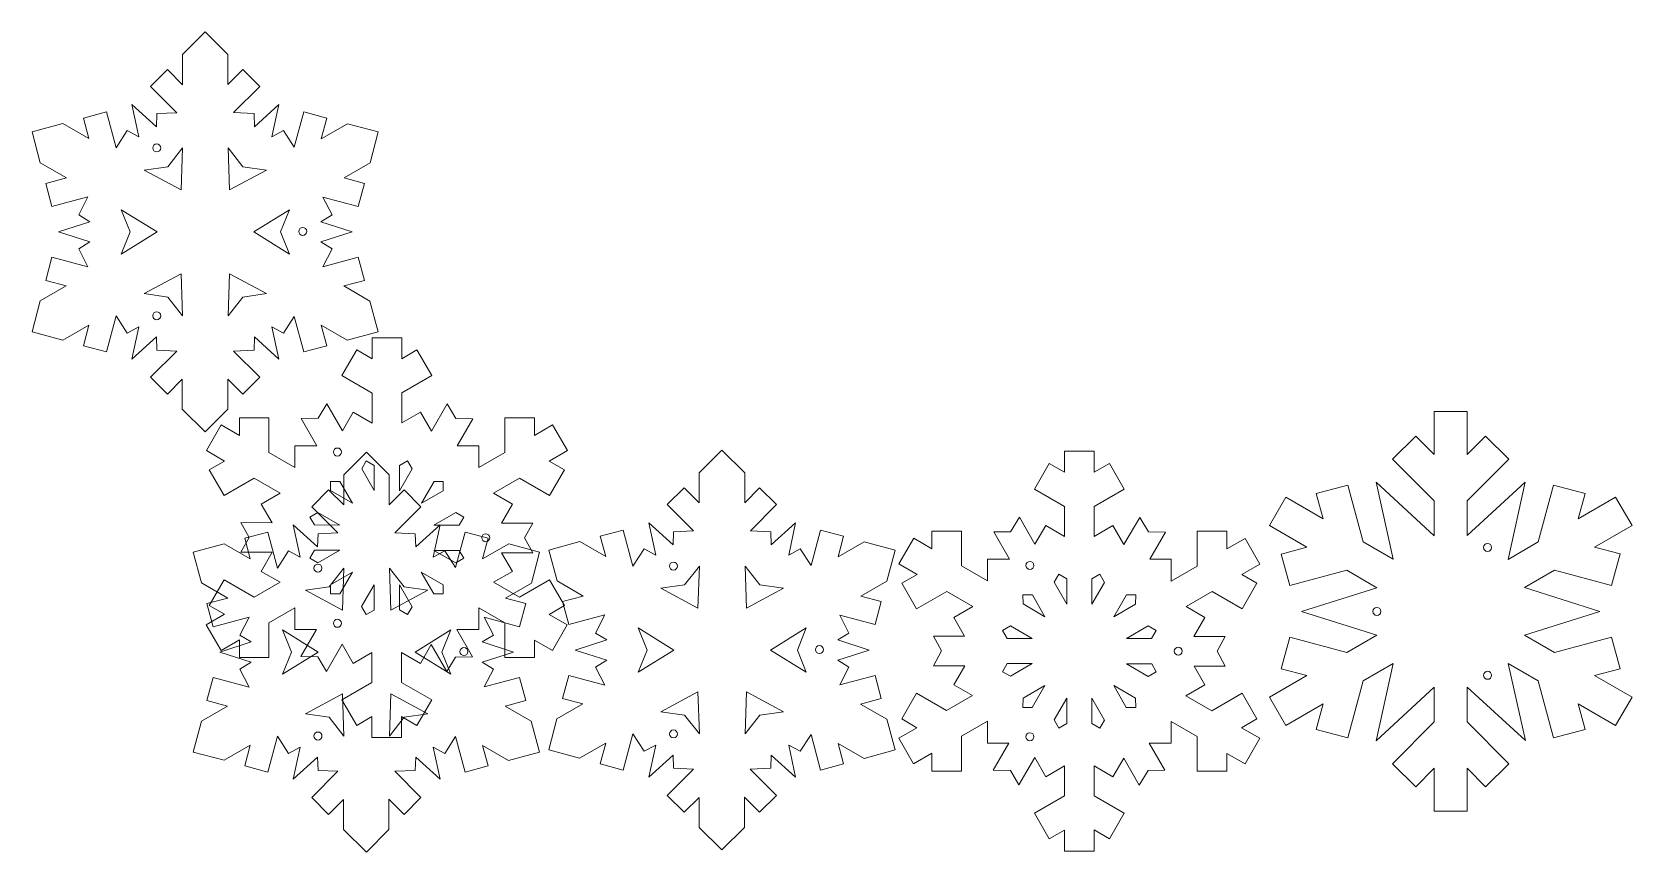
# Model space of a CAD drawing. Header units: centimetres. Extents: x -74 to 26, y -15 to 36.
import ezdxf

# ---------------------------------------------------------------- set-up
doc = ezdxf.new("R2010")
doc.units = ezdxf.units.CM
doc.header["$MEASUREMENT"] = 0
doc.layers.add('layer 1', color=7, linetype='Continuous')

msp = doc.modelspace()

# ---------------------------------------------------------------- linework, layer by layer
at = {"layer": 'layer 1', "color": 250, "lineweight": 5}
for centre, major_axis, ratio in [((-66.03715, 28.56213), (0, 0.24999), 1), ((-56.90919, 23.34208), (0, 0.25), 1), ((-66.03618, 18.06604), (0, 0.25), 0.99996), ((-54.73592, 9.55075), (0, 0.25), 1), ((-45.46334, 4.19037), (0, 0.25), 1), ((17.17199, 3.58108), (0, 0.25), 1), ((-55.95331, 2.2888), (0, 0.25), 1), ((-33.72593, 2.41753), (0, 0.25), 1), ((-11.43975, 2.45819), (0, 0.25), 1), ((-54.741, -1.16136), (0, 0.25), 1), ((10.25058, -0.41955), (0, 0.25), 1), ((-46.82535, -2.93125), (0, 0.25), 1), ((-24.59797, -2.80252), (0, 0.25), 1), ((-2.16716, -2.90219), (0, 0.25), 1), ((17.17601, -4.41314), (0, 0.25), 1), ((-55.95234, -8.20729), (0, 0.25), 1), ((-33.72496, -8.07856), (0, 0.25), 1), ((-11.44483, -8.25392), (0, 0.25), 1)]:
    msp.add_ellipse(centre, major_axis=major_axis, ratio=ratio, dxfattribs=at)
for points, knots in [([(-52.18691, 17.06307), (-52.18691, 17.06307), (-52.70253, 18.99092), (-52.70253, 18.99092), (-52.70253, 18.99092), (-52.70253, 18.99092), (-54.33829, 19.93553), (-54.33829, 19.93553), (-54.33829, 19.93553), (-54.33829, 19.93553), (-53.0442, 20.28235), (-53.0442, 20.28235), (-53.0442, 20.28235), (-53.0442, 20.28235), (-53.43048, 21.72432), (-53.43048, 21.72432), (-53.43048, 21.72432), (-53.43048, 21.72432), (-55.64527, 21.13074), (-55.64527, 21.13074), (-55.64527, 21.13074), (-55.64527, 21.13074), (-55.06801, 22.2515), (-55.06801, 22.2515), (-55.06801, 22.2515), (-55.06801, 22.2515), (-55.77035, 22.68378), (-55.77035, 22.68378), (-55.77035, 22.68378), (-55.77035, 22.68378), (-53.80742, 23.31419), (-53.80742, 23.31419), (-53.80742, 23.31419), (-53.80742, 23.31419), (-55.77035, 23.94463), (-55.77035, 23.94463), (-55.77035, 23.94463), (-55.77035, 23.94463), (-55.06801, 24.37691), (-55.06801, 24.37691), (-55.06801, 24.37691), (-55.06801, 24.37691), (-55.64396, 25.49508), (-55.64396, 25.49508), (-55.64396, 25.49508), (-55.64396, 25.49508), (-53.43048, 24.90192), (-53.43048, 24.90192), (-53.43048, 24.90192), (-53.43048, 24.90192), (-53.0442, 26.34384), (-53.0442, 26.34384), (-53.0442, 26.34384), (-53.0442, 26.34384), (-54.31935, 26.68558), (-54.31935, 26.68558), (-54.31935, 26.68558), (-54.31935, 26.68558), (-52.69559, 27.62326), (-52.69559, 27.62326), (-52.69559, 27.62326), (-52.69559, 27.62326), (-52.18695, 29.56316), (-52.18695, 29.56316), (-52.18695, 29.56316), (-52.18695, 29.56316), (-54.11396, 30.08042), (-54.11396, 30.08042), (-54.11396, 30.08042), (-54.11396, 30.08042), (-55.74977, 29.13579), (-55.74977, 29.13579), (-55.74977, 29.13579), (-55.74977, 29.13579), (-55.40301, 30.43019), (-55.40301, 30.43019), (-55.40301, 30.43019), (-55.40301, 30.43019), (-56.84467, 30.81657), (-56.84467, 30.81657), (-56.84467, 30.81657), (-56.84467, 30.81657), (-57.43802, 28.60167), (-57.43802, 28.60167), (-57.43802, 28.60167), (-57.43802, 28.60167), (-58.10978, 29.64641), (-58.10978, 29.64641), (-58.10978, 29.64641), (-58.10978, 29.64641), (-58.83524, 29.25419), (-58.83524, 29.25419), (-58.83524, 29.25419), (-58.83524, 29.25419), (-58.39966, 31.26969), (-58.39966, 31.26969), (-58.39966, 31.26969), (-58.39966, 31.26969), (-59.92698, 29.88458), (-59.92698, 29.88458), (-59.92698, 29.88458), (-59.92698, 29.88458), (-59.95011, 30.70911), (-59.95011, 30.70911), (-59.95011, 30.70911), (-59.95011, 30.70911), (-61.23044, 30.77051), (-61.23044, 30.77051), (-61.23044, 30.77051), (-61.23044, 30.77051), (-59.596, 32.40525), (-59.596, 32.40525), (-59.596, 32.40525), (-59.596, 32.40525), (-60.65138, 33.46082), (-60.65138, 33.46082), (-60.65138, 33.46082), (-60.65138, 33.46082), (-61.58483, 32.52719), (-61.58483, 32.52719), (-61.58483, 32.52719), (-61.58483, 32.52719), (-61.58483, 34.40248), (-61.58483, 34.40248), (-61.58483, 34.40248), (-61.58483, 34.40248), (-63.01015, 35.813), (-63.01015, 35.813), (-63.01015, 35.813), (-63.01015, 35.813), (-64.42154, 34.40248), (-64.42154, 34.40248), (-64.42154, 34.40248), (-64.42154, 34.40248), (-64.42154, 32.51329), (-64.42154, 32.51329), (-64.42154, 32.51329), (-64.42154, 32.51329), (-65.36888, 33.46082), (-65.36888, 33.46082), (-65.36888, 33.46082), (-65.36888, 33.46082), (-66.42423, 32.40525), (-66.42423, 32.40525), (-66.42423, 32.40525), (-66.42423, 32.40525), (-64.78812, 30.7688), (-64.78812, 30.7688), (-64.78812, 30.7688), (-64.78812, 30.7688), (-66.03357, 30.70911), (-66.03357, 30.70911), (-66.03357, 30.70911), (-66.03357, 30.70911), (-66.05672, 29.88458), (-66.05672, 29.88458), (-66.05672, 29.88458), (-66.05672, 29.88458), (-67.58402, 31.26969), (-67.58402, 31.26969), (-67.58402, 31.26969), (-67.58402, 31.26969), (-67.14842, 29.25415), (-67.14842, 29.25415), (-67.14842, 29.25415), (-67.14842, 29.25415), (-67.87388, 29.64639), (-67.87388, 29.64639), (-67.87388, 29.64639), (-67.87388, 29.64639), (-68.57144, 28.56143), (-68.57144, 28.56143), (-68.57144, 28.56143), (-68.57144, 28.56143), (-69.17557, 30.81646), (-69.17557, 30.81646), (-69.17557, 30.81646), (-69.17557, 30.81646), (-70.61722, 30.43008), (-70.61722, 30.43008), (-70.61722, 30.43008), (-70.61722, 30.43008), (-70.27556, 29.15472), (-70.27556, 29.15472), (-70.27556, 29.15472), (-70.27556, 29.15472), (-71.8993, 30.09235), (-71.8993, 30.09235), (-71.8993, 30.09235), (-71.8993, 30.09235), (-73.83327, 29.56301), (-73.83327, 29.56301), (-73.83327, 29.56301), (-73.83327, 29.56301), (-73.31768, 27.63521), (-73.31768, 27.63521), (-73.31768, 27.63521), (-73.31768, 27.63521), (-71.68188, 26.6906), (-71.68188, 26.6906), (-71.68188, 26.6906), (-71.68188, 26.6906), (-72.97602, 26.34378), (-72.97602, 26.34378), (-72.97602, 26.34378), (-72.97602, 26.34378), (-72.58971, 24.90183), (-72.58971, 24.90183), (-72.58971, 24.90183), (-72.58971, 24.90183), (-70.33376, 25.50641), (-70.33376, 25.50641), (-70.33376, 25.50641), (-70.33376, 25.50641), (-70.91551, 24.37687), (-70.91551, 24.37687), (-70.91551, 24.37687), (-70.91551, 24.37687), (-70.2132, 23.94458), (-70.2132, 23.94458), (-70.2132, 23.94458), (-70.2132, 23.94458), (-72.17611, 23.31415), (-72.17611, 23.31415), (-72.17611, 23.31415), (-72.17611, 23.31415), (-70.2132, 22.68378), (-70.2132, 22.68378), (-70.2132, 22.68378), (-70.2132, 22.68378), (-70.91551, 22.2515), (-70.91551, 22.2515), (-70.91551, 22.2515), (-70.91551, 22.2515), (-70.33239, 21.11927), (-70.33239, 21.11927), (-70.33239, 21.11927), (-70.33239, 21.11927), (-72.58971, 21.72425), (-72.58971, 21.72425), (-72.58971, 21.72425), (-72.58971, 21.72425), (-72.97602, 20.28231), (-72.97602, 20.28231), (-72.97602, 20.28231), (-72.97602, 20.28231), (-71.70086, 19.94055), (-71.70086, 19.94055), (-71.70086, 19.94055), (-71.70086, 19.94055), (-73.32461, 19.00291), (-73.32461, 19.00291), (-73.32461, 19.00291), (-73.32461, 19.00291), (-73.83327, 17.06303), (-73.83327, 17.06303), (-73.83327, 17.06303), (-73.83327, 17.06303), (-71.90627, 16.54575), (-71.90627, 16.54575), (-71.90627, 16.54575), (-71.90627, 16.54575), (-70.27047, 17.49038), (-70.27047, 17.49038), (-70.27047, 17.49038), (-70.27047, 17.49038), (-70.61722, 16.19598), (-70.61722, 16.19598), (-70.61722, 16.19598), (-70.61722, 16.19598), (-69.17557, 15.8096), (-69.17557, 15.8096), (-69.17557, 15.8096), (-69.17557, 15.8096), (-68.571, 18.06634), (-68.571, 18.06634), (-68.571, 18.06634), (-68.571, 18.06634), (-67.87381, 16.98199), (-67.87381, 16.98199), (-67.87381, 16.98199), (-67.87381, 16.98199), (-67.14835, 17.37422), (-67.14835, 17.37422), (-67.14835, 17.37422), (-67.14835, 17.37422), (-67.58396, 15.35872), (-67.58396, 15.35872), (-67.58396, 15.35872), (-67.58396, 15.35872), (-66.05661, 16.74378), (-66.05661, 16.74378), (-66.05661, 16.74378), (-66.05661, 16.74378), (-66.03351, 15.9193), (-66.03351, 15.9193), (-66.03351, 15.9193), (-66.03351, 15.9193), (-64.78588, 15.85945), (-64.78588, 15.85945), (-64.78588, 15.85945), (-64.78588, 15.85945), (-66.42423, 14.22081), (-66.42423, 14.22081), (-66.42423, 14.22081), (-66.42423, 14.22081), (-65.36888, 13.16524), (-65.36888, 13.16524), (-65.36888, 13.16524), (-65.36888, 13.16524), (-64.43539, 14.09887), (-64.43539, 14.09887), (-64.43539, 14.09887), (-64.43539, 14.09887), (-64.43539, 12.22353), (-64.43539, 12.22353), (-64.43539, 12.22353), (-64.43539, 12.22353), (-63.01013, 10.81302), (-63.01013, 10.81302), (-63.01013, 10.81302), (-63.01013, 10.81302), (-61.59872, 12.22358), (-61.59872, 12.22358), (-61.59872, 12.22358), (-61.59872, 12.22358), (-61.59872, 14.11277), (-61.59872, 14.11277), (-61.59872, 14.11277), (-61.59872, 14.11277), (-60.65134, 13.16524), (-60.65134, 13.16524), (-60.65134, 13.16524), (-60.65134, 13.16524), (-59.59598, 14.22081), (-59.59598, 14.22081), (-59.59598, 14.22081), (-59.59598, 14.22081), (-61.23258, 15.85779), (-61.23258, 15.85779), (-61.23258, 15.85779), (-61.23258, 15.85779), (-59.95008, 15.9193), (-59.95008, 15.9193), (-59.95008, 15.9193), (-59.95008, 15.9193), (-59.92694, 16.74378), (-59.92694, 16.74378), (-59.92694, 16.74378), (-59.92694, 16.74378), (-58.39959, 15.35872), (-58.39959, 15.35872), (-58.39959, 15.35872), (-58.39959, 15.35872), (-58.83524, 17.37422), (-58.83524, 17.37422), (-58.83524, 17.37422), (-58.83524, 17.37422), (-58.10973, 16.98199), (-58.10973, 16.98199), (-58.10973, 16.98199), (-58.10973, 16.98199), (-57.43842, 18.02614), (-57.43842, 18.02614), (-57.43842, 18.02614), (-57.43842, 18.02614), (-56.8446, 15.8096), (-56.8446, 15.8096), (-56.8446, 15.8096), (-56.8446, 15.8096), (-55.40295, 16.196), (-55.40295, 16.196), (-55.40295, 16.196), (-55.40295, 16.196), (-55.74463, 17.47141), (-55.74463, 17.47141), (-55.74463, 17.47141), (-55.74463, 17.47141), (-54.12087, 16.53375), (-54.12087, 16.53375), (-54.12087, 16.53375), (-54.12087, 16.53375), (-52.18691, 17.06307), (-52.18691, 17.06307)], [0, 0, 0, 0, 0.010416667, 0.010416667, 0.010416667, 0.010416667, 0.020833333, 0.020833333, 0.020833333, 0.020833333, 0.03125, 0.03125, 0.03125, 0.03125, 0.041666667, 0.041666667, 0.041666667, 0.041666667, 0.052083333, 0.052083333, 0.052083333, 0.052083333, 0.0625, 0.0625, 0.0625, 0.0625, 0.072916667, 0.072916667, 0.072916667, 0.072916667, 0.083333333, 0.083333333, 0.083333333, 0.083333333, 0.09375, 0.09375, 0.09375, 0.09375, 0.104166667, 0.104166667, 0.104166667, 0.104166667, 0.114583333, 0.114583333, 0.114583333, 0.114583333, 0.125, 0.125, 0.125, 0.125, 0.135416667, 0.135416667, 0.135416667, 0.135416667, 0.145833333, 0.145833333, 0.145833333, 0.145833333, 0.15625, 0.15625, 0.15625, 0.15625, 0.166666667, 0.166666667, 0.166666667, 0.166666667, 0.177083333, 0.177083333, 0.177083333, 0.177083333, 0.1875, 0.1875, 0.1875, 0.1875, 0.197916667, 0.197916667, 0.197916667, 0.197916667, 0.208333333, 0.208333333, 0.208333333, 0.208333333, 0.21875, 0.21875, 0.21875, 0.21875, 0.229166667, 0.229166667, 0.229166667, 0.229166667, 0.239583333, 0.239583333, 0.239583333, 0.239583333, 0.25, 0.25, 0.25, 0.25, 0.260416667, 0.260416667, 0.260416667, 0.260416667, 0.270833333, 0.270833333, 0.270833333, 0.270833333, 0.28125, 0.28125, 0.28125, 0.28125, 0.291666667, 0.291666667, 0.291666667, 0.291666667, 0.302083333, 0.302083333, 0.302083333, 0.302083333, 0.3125, 0.3125, 0.3125, 0.3125, 0.322916667, 0.322916667, 0.322916667, 0.322916667, 0.333333333, 0.333333333, 0.333333333, 0.333333333, 0.34375, 0.34375, 0.34375, 0.34375, 0.354166667, 0.354166667, 0.354166667, 0.354166667, 0.364583333, 0.364583333, 0.364583333, 0.364583333, 0.375, 0.375, 0.375, 0.375, 0.385416667, 0.385416667, 0.385416667, 0.385416667, 0.395833333, 0.395833333, 0.395833333, 0.395833333, 0.40625, 0.40625, 0.40625, 0.40625, 0.416666667, 0.416666667, 0.416666667, 0.416666667, 0.427083333, 0.427083333, 0.427083333, 0.427083333, 0.4375, 0.4375, 0.4375, 0.4375, 0.447916667, 0.447916667, 0.447916667, 0.447916667, 0.458333333, 0.458333333, 0.458333333, 0.458333333, 0.46875, 0.46875, 0.46875, 0.46875, 0.479166667, 0.479166667, 0.479166667, 0.479166667, 0.489583333, 0.489583333, 0.489583333, 0.489583333, 0.5, 0.5, 0.5, 0.5, 0.510416667, 0.510416667, 0.510416667, 0.510416667, 0.520833333, 0.520833333, 0.520833333, 0.520833333, 0.53125, 0.53125, 0.53125, 0.53125, 0.541666667, 0.541666667, 0.541666667, 0.541666667, 0.552083333, 0.552083333, 0.552083333, 0.552083333, 0.5625, 0.5625, 0.5625, 0.5625, 0.572916667, 0.572916667, 0.572916667, 0.572916667, 0.583333333, 0.583333333, 0.583333333, 0.583333333, 0.59375, 0.59375, 0.59375, 0.59375, 0.604166667, 0.604166667, 0.604166667, 0.604166667, 0.614583333, 0.614583333, 0.614583333, 0.614583333, 0.625, 0.625, 0.625, 0.625, 0.635416667, 0.635416667, 0.635416667, 0.635416667, 0.645833333, 0.645833333, 0.645833333, 0.645833333, 0.65625, 0.65625, 0.65625, 0.65625, 0.666666667, 0.666666667, 0.666666667, 0.666666667, 0.677083333, 0.677083333, 0.677083333, 0.677083333, 0.6875, 0.6875, 0.6875, 0.6875, 0.697916667, 0.697916667, 0.697916667, 0.697916667, 0.708333333, 0.708333333, 0.708333333, 0.708333333, 0.71875, 0.71875, 0.71875, 0.71875, 0.729166667, 0.729166667, 0.729166667, 0.729166667, 0.739583333, 0.739583333, 0.739583333, 0.739583333, 0.75, 0.75, 0.75, 0.75, 0.760416667, 0.760416667, 0.760416667, 0.760416667, 0.770833333, 0.770833333, 0.770833333, 0.770833333, 0.78125, 0.78125, 0.78125, 0.78125, 0.791666667, 0.791666667, 0.791666667, 0.791666667, 0.802083333, 0.802083333, 0.802083333, 0.802083333, 0.8125, 0.8125, 0.8125, 0.8125, 0.822916667, 0.822916667, 0.822916667, 0.822916667, 0.833333333, 0.833333333, 0.833333333, 0.833333333, 0.84375, 0.84375, 0.84375, 0.84375, 0.854166667, 0.854166667, 0.854166667, 0.854166667, 0.864583333, 0.864583333, 0.864583333, 0.864583333, 0.875, 0.875, 0.875, 0.875, 0.885416667, 0.885416667, 0.885416667, 0.885416667, 0.895833333, 0.895833333, 0.895833333, 0.895833333, 0.90625, 0.90625, 0.90625, 0.90625, 0.916666667, 0.916666667, 0.916666667, 0.916666667, 0.927083333, 0.927083333, 0.927083333, 0.927083333, 0.9375, 0.9375, 0.9375, 0.9375, 0.947916667, 0.947916667, 0.947916667, 0.947916667, 0.958333333, 0.958333333, 0.958333333, 0.958333333, 0.96875, 0.96875, 0.96875, 0.96875, 0.979166667, 0.979166667, 0.979166667, 0.979166667, 0.989583333, 0.989583333, 0.989583333, 0.989583333, 1, 1, 1, 1]), ([(-65.34194, 27.38549), (-65.34194, 27.38549), (-65.34194, 27.38549), (-65.34194, 27.38549), (-65.34194, 27.38549), (-65.34194, 27.38549), (-64.42016, 28.56258), (-64.42016, 28.56258), (-64.42016, 28.56258), (-64.42016, 28.56258), (-64.5045, 25.93478), (-64.5045, 25.93478), (-64.5045, 25.93478), (-64.5045, 25.93478), (-66.82195, 27.17559), (-66.82195, 27.17559), (-66.82195, 27.17559), (-66.82195, 27.17559), (-65.34194, 27.38549), (-65.34194, 27.38549)], [0, 0, 0, 0, 0.2, 0.2, 0.2, 0.2, 0.4, 0.4, 0.4, 0.4, 0.6, 0.6, 0.6, 0.6, 0.8, 0.8, 0.8, 0.8, 1, 1, 1, 1]), ([(-59.16168, 27.17563), (-59.16168, 27.17563), (-59.16168, 27.17563), (-59.16168, 27.17563), (-59.16168, 27.17563), (-59.16168, 27.17563), (-61.47911, 25.93482), (-61.47911, 25.93482), (-61.47911, 25.93482), (-61.47911, 25.93482), (-61.56347, 28.56258), (-61.56347, 28.56258), (-61.56347, 28.56258), (-61.56347, 28.56258), (-60.64169, 27.38553), (-60.64169, 27.38553), (-60.64169, 27.38553), (-60.64169, 27.38553), (-59.16168, 27.17563), (-59.16168, 27.17563)], [0, 0, 0, 0, 0.2, 0.2, 0.2, 0.2, 0.4, 0.4, 0.4, 0.4, 0.6, 0.6, 0.6, 0.6, 0.8, 0.8, 0.8, 0.8, 1, 1, 1, 1]), ([(-68.25027, 21.92725), (-68.25027, 21.92725), (-68.25027, 21.92725), (-68.25027, 21.92725), (-68.25027, 21.92725), (-68.25027, 21.92725), (-67.69202, 23.31415), (-67.69202, 23.31415), (-67.69202, 23.31415), (-67.69202, 23.31415), (-68.25027, 24.70107), (-68.25027, 24.70107), (-68.25027, 24.70107), (-68.25027, 24.70107), (-66.01722, 23.31415), (-66.01722, 23.31415), (-66.01722, 23.31415), (-66.01722, 23.31415), (-68.25027, 21.92725), (-68.25027, 21.92725)], [0, 0, 0, 0, 0.2, 0.2, 0.2, 0.2, 0.4, 0.4, 0.4, 0.4, 0.6, 0.6, 0.6, 0.6, 0.8, 0.8, 0.8, 0.8, 1, 1, 1, 1]), ([(-59.96635, 23.31415), (-59.96635, 23.31415), (-59.96635, 23.31415), (-59.96635, 23.31415), (-59.96635, 23.31415), (-59.96635, 23.31415), (-57.7333, 24.70111), (-57.7333, 24.70111), (-57.7333, 24.70111), (-57.7333, 24.70111), (-58.29157, 23.31415), (-58.29157, 23.31415), (-58.29157, 23.31415), (-58.29157, 23.31415), (-57.7333, 21.92725), (-57.7333, 21.92725), (-57.7333, 21.92725), (-57.7333, 21.92725), (-59.96635, 23.31415), (-59.96635, 23.31415)], [0, 0, 0, 0, 0.2, 0.2, 0.2, 0.2, 0.4, 0.4, 0.4, 0.4, 0.6, 0.6, 0.6, 0.6, 0.8, 0.8, 0.8, 0.8, 1, 1, 1, 1]), ([(-66.82193, 19.45277), (-66.82193, 19.45277), (-66.82193, 19.45277), (-66.82193, 19.45277), (-66.82193, 19.45277), (-66.82193, 19.45277), (-64.5045, 20.69354), (-64.5045, 20.69354), (-64.5045, 20.69354), (-64.5045, 20.69354), (-64.42014, 18.06583), (-64.42014, 18.06583), (-64.42014, 18.06583), (-64.42014, 18.06583), (-65.34188, 19.24283), (-65.34188, 19.24283), (-65.34188, 19.24283), (-65.34188, 19.24283), (-66.82193, 19.45277), (-66.82193, 19.45277)], [0, 0, 0, 0, 0.2, 0.2, 0.2, 0.2, 0.4, 0.4, 0.4, 0.4, 0.6, 0.6, 0.6, 0.6, 0.8, 0.8, 0.8, 0.8, 1, 1, 1, 1]), ([(-60.64169, 19.24283), (-60.64169, 19.24283), (-60.64169, 19.24283), (-60.64169, 19.24283), (-60.64169, 19.24283), (-60.64169, 19.24283), (-61.56345, 18.06583), (-61.56345, 18.06583), (-61.56345, 18.06583), (-61.56345, 18.06583), (-61.47911, 20.69354), (-61.47911, 20.69354), (-61.47911, 20.69354), (-61.47911, 20.69354), (-59.16166, 19.45277), (-59.16166, 19.45277), (-59.16166, 19.45277), (-59.16166, 19.45277), (-60.64169, 19.24283), (-60.64169, 19.24283)], [0, 0, 0, 0, 0.2, 0.2, 0.2, 0.2, 0.4, 0.4, 0.4, 0.4, 0.6, 0.6, 0.6, 0.6, 0.8, 0.8, 0.8, 0.8, 1, 1, 1, 1]), ([(-40.54261, -0.04605), (-40.54261, -0.04605), (-41.46829, 1.55772), (-41.46829, 1.55772), (-41.46829, 1.55772), (-41.46829, 1.55772), (-43.35378, 0.46878), (-43.35378, 0.46878), (-43.35378, 0.46878), (-43.35378, 0.46878), (-44.97922, 1.40749), (-44.97922, 1.40749), (-44.97922, 1.40749), (-44.97922, 1.40749), (-43.79239, 2.0876), (-43.79239, 2.0876), (-43.79239, 2.0876), (-43.79239, 2.0876), (-44.47221, 3.2563), (-44.47221, 3.2563), (-44.47221, 3.2563), (-44.47221, 3.2563), (-42.5199, 3.25284), (-42.5199, 3.25284), (-42.5199, 3.25284), (-42.5199, 3.25284), (-43.03457, 4.18377), (-43.03457, 4.18377), (-43.03457, 4.18377), (-43.03457, 4.18377), (-42.51994, 5.10469), (-42.51994, 5.10469), (-42.51994, 5.10469), (-42.51994, 5.10469), (-44.4851, 5.10815), (-44.4851, 5.10815), (-44.4851, 5.10815), (-44.4851, 5.10815), (-43.79239, 6.299), (-43.79239, 6.299), (-43.79239, 6.299), (-43.79239, 6.299), (-44.97166, 6.97472), (-44.97166, 6.97472), (-44.97166, 6.97472), (-44.97166, 6.97472), (-43.34624, 7.91344), (-43.34624, 7.91344), (-43.34624, 7.91344), (-43.34624, 7.91344), (-41.46829, 6.82888), (-41.46829, 6.82888), (-41.46829, 6.82888), (-41.46829, 6.82888), (-40.54266, 8.43268), (-40.54266, 8.43268), (-40.54266, 8.43268), (-40.54266, 8.43268), (-41.49495, 8.98264), (-41.49495, 8.98264), (-41.49495, 8.98264), (-41.49495, 8.98264), (-40.35982, 9.63821), (-40.35982, 9.63821), (-40.35982, 9.63821), (-40.35982, 9.63821), (-41.28548, 11.24196), (-41.28548, 11.24196), (-41.28548, 11.24196), (-41.28548, 11.24196), (-42.42437, 10.58423), (-42.42437, 10.58423), (-42.42437, 10.58423), (-42.42437, 10.58423), (-42.42437, 11.69288), (-42.42437, 11.69288), (-42.42437, 11.69288), (-42.42437, 11.69288), (-44.27572, 11.69288), (-44.27572, 11.69288), (-44.27572, 11.69288), (-44.27572, 11.69288), (-44.27568, 9.51503), (-44.27568, 9.51503), (-44.27568, 9.51503), (-44.27568, 9.51503), (-45.90113, 8.57627), (-45.90113, 8.57627), (-45.90113, 8.57627), (-45.90113, 8.57627), (-45.89653, 9.94446), (-45.89653, 9.94446), (-45.89653, 9.94446), (-45.89653, 9.94446), (-47.24826, 9.93989), (-47.24826, 9.93989), (-47.24826, 9.93989), (-47.24826, 9.93989), (-46.26913, 11.62942), (-46.26913, 11.62942), (-46.26913, 11.62942), (-46.26913, 11.62942), (-47.33242, 11.64905), (-47.33242, 11.64905), (-47.33242, 11.64905), (-47.33242, 11.64905), (-47.87241, 12.55533), (-47.87241, 12.55533), (-47.87241, 12.55533), (-47.87241, 12.55533), (-48.85805, 10.85464), (-48.85805, 10.85464), (-48.85805, 10.85464), (-48.85805, 10.85464), (-49.54266, 12.05005), (-49.54266, 12.05005), (-49.54266, 12.05005), (-49.54266, 12.05005), (-50.7173, 11.36639), (-50.7173, 11.36639), (-50.7173, 11.36639), (-50.7173, 11.36639), (-50.7173, 13.2438), (-50.7173, 13.2438), (-50.7173, 13.2438), (-50.7173, 13.2438), (-48.83938, 14.32833), (-48.83938, 14.32833), (-48.83938, 14.32833), (-48.83938, 14.32833), (-49.76501, 15.93208), (-49.76501, 15.93208), (-49.76501, 15.93208), (-49.76501, 15.93208), (-50.7173, 15.38212), (-50.7173, 15.38212), (-50.7173, 15.38212), (-50.7173, 15.38212), (-50.7173, 16.69319), (-50.7173, 16.69319), (-50.7173, 16.69319), (-50.7173, 16.69319), (-52.56856, 16.69319), (-52.56856, 16.69319), (-52.56856, 16.69319), (-52.56856, 16.69319), (-52.56856, 15.37773), (-52.56856, 15.37773), (-52.56856, 15.37773), (-52.56856, 15.37773), (-53.52838, 15.93208), (-53.52838, 15.93208), (-53.52838, 15.93208), (-53.52838, 15.93208), (-54.45404, 14.32833), (-54.45404, 14.32833), (-54.45404, 14.32833), (-54.45404, 14.32833), (-52.56856, 13.23942), (-52.56856, 13.23942), (-52.56856, 13.23942), (-52.56856, 13.23942), (-52.56856, 11.36201), (-52.56856, 11.36201), (-52.56856, 11.36201), (-52.56856, 11.36201), (-53.75077, 12.05005), (-53.75077, 12.05005), (-53.75077, 12.05005), (-53.75077, 12.05005), (-54.42267, 10.87682), (-54.42267, 10.87682), (-54.42267, 10.87682), (-54.42267, 10.87682), (-55.39584, 12.56975), (-55.39584, 12.56975), (-55.39584, 12.56975), (-55.39584, 12.56975), (-55.94447, 11.65849), (-55.94447, 11.65849), (-55.94447, 11.65849), (-55.94447, 11.65849), (-56.99909, 11.64384), (-56.99909, 11.64384), (-56.99909, 11.64384), (-56.99909, 11.64384), (-56.01953, 9.93974), (-56.01953, 9.93974), (-56.01953, 9.93974), (-56.01953, 9.93974), (-57.39685, 9.94437), (-57.39685, 9.94437), (-57.39685, 9.94437), (-57.39685, 9.94437), (-57.39229, 8.58494), (-57.39229, 8.58494), (-57.39229, 8.58494), (-57.39229, 8.58494), (-59.01767, 9.52363), (-59.01767, 9.52363), (-59.01767, 9.52363), (-59.01767, 9.52363), (-59.01767, 11.69276), (-59.01767, 11.69276), (-59.01767, 11.69276), (-59.01767, 11.69276), (-60.86898, 11.69276), (-60.86898, 11.69276), (-60.86898, 11.69276), (-60.86898, 11.69276), (-60.86898, 10.59282), (-60.86898, 10.59282), (-60.86898, 10.59282), (-60.86898, 10.59282), (-62.0041, 11.24835), (-62.0041, 11.24835), (-62.0041, 11.24835), (-62.0041, 11.24835), (-62.92977, 9.64459), (-62.92977, 9.64459), (-62.92977, 9.64459), (-62.92977, 9.64459), (-61.79088, 8.98686), (-61.79088, 8.98686), (-61.79088, 8.98686), (-61.79088, 8.98686), (-62.75069, 8.43256), (-62.75069, 8.43256), (-62.75069, 8.43256), (-62.75069, 8.43256), (-61.82503, 6.8288), (-61.82503, 6.8288), (-61.82503, 6.8288), (-61.82503, 6.8288), (-59.93958, 7.91771), (-59.93958, 7.91771), (-59.93958, 7.91771), (-59.93958, 7.91771), (-58.31413, 6.97902), (-58.31413, 6.97902), (-58.31413, 6.97902), (-58.31413, 6.97902), (-59.50097, 6.29891), (-59.50097, 6.29891), (-59.50097, 6.29891), (-59.50097, 6.29891), (-58.8211, 5.13021), (-58.8211, 5.13021), (-58.8211, 5.13021), (-58.8211, 5.13021), (-60.77341, 5.13368), (-60.77341, 5.13368), (-60.77341, 5.13368), (-60.77341, 5.13368), (-60.25878, 4.20279), (-60.25878, 4.20279), (-60.25878, 4.20279), (-60.25878, 4.20279), (-60.77341, 3.28187), (-60.77341, 3.28187), (-60.77341, 3.28187), (-60.77341, 3.28187), (-58.80825, 3.27837), (-58.80825, 3.27837), (-58.80825, 3.27837), (-58.80825, 3.27837), (-59.50097, 2.08756), (-59.50097, 2.08756), (-59.50097, 2.08756), (-59.50097, 2.08756), (-58.32173, 1.4118), (-58.32173, 1.4118), (-58.32173, 1.4118), (-58.32173, 1.4118), (-59.94711, 0.47312), (-59.94711, 0.47312), (-59.94711, 0.47312), (-59.94711, 0.47312), (-61.82506, 1.55763), (-61.82506, 1.55763), (-61.82506, 1.55763), (-61.82506, 1.55763), (-62.75069, -0.04612), (-62.75069, -0.04612), (-62.75069, -0.04612), (-62.75069, -0.04612), (-61.79841, -0.59608), (-61.79841, -0.59608), (-61.79841, -0.59608), (-61.79841, -0.59608), (-62.93353, -1.25165), (-62.93353, -1.25165), (-62.93353, -1.25165), (-62.93353, -1.25165), (-62.00787, -2.85537), (-62.00787, -2.85537), (-62.00787, -2.85537), (-62.00787, -2.85537), (-60.86898, -2.19764), (-60.86898, -2.19764), (-60.86898, -2.19764), (-60.86898, -2.19764), (-60.86898, -3.30632), (-60.86898, -3.30632), (-60.86898, -3.30632), (-60.86898, -3.30632), (-59.01767, -3.30628), (-59.01767, -3.30628), (-59.01767, -3.30628), (-59.01767, -3.30628), (-59.01767, -1.12848), (-59.01767, -1.12848), (-59.01767, -1.12848), (-59.01767, -1.12848), (-57.39226, -0.18976), (-57.39226, -0.18976), (-57.39226, -0.18976), (-57.39226, -0.18976), (-57.39685, -1.5579), (-57.39685, -1.5579), (-57.39685, -1.5579), (-57.39685, -1.5579), (-56.04512, -1.55334), (-56.04512, -1.55334), (-56.04512, -1.55334), (-56.04512, -1.55334), (-57.02426, -3.24287), (-57.02426, -3.24287), (-57.02426, -3.24287), (-57.02426, -3.24287), (-55.961, -3.2625), (-55.961, -3.2625), (-55.961, -3.2625), (-55.961, -3.2625), (-55.42097, -4.16878), (-55.42097, -4.16878), (-55.42097, -4.16878), (-55.42097, -4.16878), (-54.43542, -2.46813), (-54.43542, -2.46813), (-54.43542, -2.46813), (-54.43542, -2.46813), (-53.75072, -3.66361), (-53.75072, -3.66361), (-53.75072, -3.66361), (-53.75072, -3.66361), (-52.57609, -2.97995), (-52.57609, -2.97995), (-52.57609, -2.97995), (-52.57609, -2.97995), (-52.57609, -4.85735), (-52.57609, -4.85735), (-52.57609, -4.85735), (-52.57609, -4.85735), (-54.45401, -5.94192), (-54.45401, -5.94192), (-54.45401, -5.94192), (-54.45401, -5.94192), (-53.52838, -7.54568), (-53.52838, -7.54568), (-53.52838, -7.54568), (-53.52838, -7.54568), (-52.57605, -6.99568), (-52.57605, -6.99568), (-52.57605, -6.99568), (-52.57605, -6.99568), (-52.57605, -8.3068), (-52.57605, -8.3068), (-52.57605, -8.3068), (-52.57605, -8.3068), (-50.72479, -8.3068), (-50.72479, -8.3068), (-50.72479, -8.3068), (-50.72479, -8.3068), (-50.72479, -6.99134), (-50.72479, -6.99134), (-50.72479, -6.99134), (-50.72479, -6.99134), (-49.76497, -7.54564), (-49.76497, -7.54564), (-49.76497, -7.54564), (-49.76497, -7.54564), (-48.83931, -5.94188), (-48.83931, -5.94188), (-48.83931, -5.94188), (-48.83931, -5.94188), (-50.72479, -4.85298), (-50.72479, -4.85298), (-50.72479, -4.85298), (-50.72479, -4.85298), (-50.72483, -2.97553), (-50.72483, -2.97553), (-50.72483, -2.97553), (-50.72483, -2.97553), (-49.54263, -3.66361), (-49.54263, -3.66361), (-49.54263, -3.66361), (-49.54263, -3.66361), (-48.87068, -2.49035), (-48.87068, -2.49035), (-48.87068, -2.49035), (-48.87068, -2.49035), (-47.89751, -4.1833), (-47.89751, -4.1833), (-47.89751, -4.1833), (-47.89751, -4.1833), (-47.34888, -3.27201), (-47.34888, -3.27201), (-47.34888, -3.27201), (-47.34888, -3.27201), (-46.29422, -3.25737), (-46.29422, -3.25737), (-46.29422, -3.25737), (-46.29422, -3.25737), (-47.27382, -1.55325), (-47.27382, -1.55325), (-47.27382, -1.55325), (-47.27382, -1.55325), (-45.8965, -1.5579), (-45.8965, -1.5579), (-45.8965, -1.5579), (-45.8965, -1.5579), (-45.90106, -0.19846), (-45.90106, -0.19846), (-45.90106, -0.19846), (-45.90106, -0.19846), (-44.27564, -1.13716), (-44.27564, -1.13716), (-44.27564, -1.13716), (-44.27564, -1.13716), (-44.27564, -3.30628), (-44.27564, -3.30628), (-44.27564, -3.30628), (-44.27564, -3.30628), (-42.42434, -3.30628), (-42.42434, -3.30628), (-42.42434, -3.30628), (-42.42434, -3.30628), (-42.42434, -2.20631), (-42.42434, -2.20631), (-42.42434, -2.20631), (-42.42434, -2.20631), (-41.28922, -2.86187), (-41.28922, -2.86187), (-41.28922, -2.86187), (-41.28922, -2.86187), (-40.36358, -1.25811), (-40.36358, -1.25811), (-40.36358, -1.25811), (-40.36358, -1.25811), (-41.50247, -0.60039), (-41.50247, -0.60039), (-41.50247, -0.60039), (-41.50247, -0.60039), (-40.54261, -0.04605), (-40.54261, -0.04605)], [0, 0, 0, 0, 0.00877193, 0.00877193, 0.00877193, 0.00877193, 0.01754386, 0.01754386, 0.01754386, 0.01754386, 0.026315789, 0.026315789, 0.026315789, 0.026315789, 0.035087719, 0.035087719, 0.035087719, 0.035087719, 0.043859649, 0.043859649, 0.043859649, 0.043859649, 0.052631579, 0.052631579, 0.052631579, 0.052631579, 0.061403509, 0.061403509, 0.061403509, 0.061403509, 0.070175439, 0.070175439, 0.070175439, 0.070175439, 0.078947368, 0.078947368, 0.078947368, 0.078947368, 0.087719298, 0.087719298, 0.087719298, 0.087719298, 0.096491228, 0.096491228, 0.096491228, 0.096491228, 0.105263158, 0.105263158, 0.105263158, 0.105263158, 0.114035088, 0.114035088, 0.114035088, 0.114035088, 0.122807018, 0.122807018, 0.122807018, 0.122807018, 0.131578947, 0.131578947, 0.131578947, 0.131578947, 0.140350877, 0.140350877, 0.140350877, 0.140350877, 0.149122807, 0.149122807, 0.149122807, 0.149122807, 0.157894737, 0.157894737, 0.157894737, 0.157894737, 0.166666667, 0.166666667, 0.166666667, 0.166666667, 0.175438596, 0.175438596, 0.175438596, 0.175438596, 0.184210526, 0.184210526, 0.184210526, 0.184210526, 0.192982456, 0.192982456, 0.192982456, 0.192982456, 0.201754386, 0.201754386, 0.201754386, 0.201754386, 0.210526316, 0.210526316, 0.210526316, 0.210526316, 0.219298246, 0.219298246, 0.219298246, 0.219298246, 0.228070175, 0.228070175, 0.228070175, 0.228070175, 0.236842105, 0.236842105, 0.236842105, 0.236842105, 0.245614035, 0.245614035, 0.245614035, 0.245614035, 0.254385965, 0.254385965, 0.254385965, 0.254385965, 0.263157895, 0.263157895, 0.263157895, 0.263157895, 0.271929825, 0.271929825, 0.271929825, 0.271929825, 0.280701754, 0.280701754, 0.280701754, 0.280701754, 0.289473684, 0.289473684, 0.289473684, 0.289473684, 0.298245614, 0.298245614, 0.298245614, 0.298245614, 0.307017544, 0.307017544, 0.307017544, 0.307017544, 0.315789474, 0.315789474, 0.315789474, 0.315789474, 0.324561404, 0.324561404, 0.324561404, 0.324561404, 0.333333333, 0.333333333, 0.333333333, 0.333333333, 0.342105263, 0.342105263, 0.342105263, 0.342105263, 0.350877193, 0.350877193, 0.350877193, 0.350877193, 0.359649123, 0.359649123, 0.359649123, 0.359649123, 0.368421053, 0.368421053, 0.368421053, 0.368421053, 0.377192982, 0.377192982, 0.377192982, 0.377192982, 0.385964912, 0.385964912, 0.385964912, 0.385964912, 0.394736842, 0.394736842, 0.394736842, 0.394736842, 0.403508772, 0.403508772, 0.403508772, 0.403508772, 0.412280702, 0.412280702, 0.412280702, 0.412280702, 0.421052632, 0.421052632, 0.421052632, 0.421052632, 0.429824561, 0.429824561, 0.429824561, 0.429824561, 0.438596491, 0.438596491, 0.438596491, 0.438596491, 0.447368421, 0.447368421, 0.447368421, 0.447368421, 0.456140351, 0.456140351, 0.456140351, 0.456140351, 0.464912281, 0.464912281, 0.464912281, 0.464912281, 0.473684211, 0.473684211, 0.473684211, 0.473684211, 0.48245614, 0.48245614, 0.48245614, 0.48245614, 0.49122807, 0.49122807, 0.49122807, 0.49122807, 0.5, 0.5, 0.5, 0.5, 0.50877193, 0.50877193, 0.50877193, 0.50877193, 0.51754386, 0.51754386, 0.51754386, 0.51754386, 0.526315789, 0.526315789, 0.526315789, 0.526315789, 0.535087719, 0.535087719, 0.535087719, 0.535087719, 0.543859649, 0.543859649, 0.543859649, 0.543859649, 0.552631579, 0.552631579, 0.552631579, 0.552631579, 0.561403509, 0.561403509, 0.561403509, 0.561403509, 0.570175439, 0.570175439, 0.570175439, 0.570175439, 0.578947368, 0.578947368, 0.578947368, 0.578947368, 0.587719298, 0.587719298, 0.587719298, 0.587719298, 0.596491228, 0.596491228, 0.596491228, 0.596491228, 0.605263158, 0.605263158, 0.605263158, 0.605263158, 0.614035088, 0.614035088, 0.614035088, 0.614035088, 0.622807018, 0.622807018, 0.622807018, 0.622807018, 0.631578947, 0.631578947, 0.631578947, 0.631578947, 0.640350877, 0.640350877, 0.640350877, 0.640350877, 0.649122807, 0.649122807, 0.649122807, 0.649122807, 0.657894737, 0.657894737, 0.657894737, 0.657894737, 0.666666667, 0.666666667, 0.666666667, 0.666666667, 0.675438596, 0.675438596, 0.675438596, 0.675438596, 0.684210526, 0.684210526, 0.684210526, 0.684210526, 0.692982456, 0.692982456, 0.692982456, 0.692982456, 0.701754386, 0.701754386, 0.701754386, 0.701754386, 0.710526316, 0.710526316, 0.710526316, 0.710526316, 0.719298246, 0.719298246, 0.719298246, 0.719298246, 0.728070175, 0.728070175, 0.728070175, 0.728070175, 0.736842105, 0.736842105, 0.736842105, 0.736842105, 0.745614035, 0.745614035, 0.745614035, 0.745614035, 0.754385965, 0.754385965, 0.754385965, 0.754385965, 0.763157895, 0.763157895, 0.763157895, 0.763157895, 0.771929825, 0.771929825, 0.771929825, 0.771929825, 0.780701754, 0.780701754, 0.780701754, 0.780701754, 0.789473684, 0.789473684, 0.789473684, 0.789473684, 0.798245614, 0.798245614, 0.798245614, 0.798245614, 0.807017544, 0.807017544, 0.807017544, 0.807017544, 0.815789474, 0.815789474, 0.815789474, 0.815789474, 0.824561404, 0.824561404, 0.824561404, 0.824561404, 0.833333333, 0.833333333, 0.833333333, 0.833333333, 0.842105263, 0.842105263, 0.842105263, 0.842105263, 0.850877193, 0.850877193, 0.850877193, 0.850877193, 0.859649123, 0.859649123, 0.859649123, 0.859649123, 0.868421053, 0.868421053, 0.868421053, 0.868421053, 0.877192982, 0.877192982, 0.877192982, 0.877192982, 0.885964912, 0.885964912, 0.885964912, 0.885964912, 0.894736842, 0.894736842, 0.894736842, 0.894736842, 0.903508772, 0.903508772, 0.903508772, 0.903508772, 0.912280702, 0.912280702, 0.912280702, 0.912280702, 0.921052632, 0.921052632, 0.921052632, 0.921052632, 0.929824561, 0.929824561, 0.929824561, 0.929824561, 0.938596491, 0.938596491, 0.938596491, 0.938596491, 0.947368421, 0.947368421, 0.947368421, 0.947368421, 0.956140351, 0.956140351, 0.956140351, 0.956140351, 0.964912281, 0.964912281, 0.964912281, 0.964912281, 0.973684211, 0.973684211, 0.973684211, 0.973684211, 0.98245614, 0.98245614, 0.98245614, 0.98245614, 0.99122807, 0.99122807, 0.99122807, 0.99122807, 1, 1, 1, 1]), ([(23.86739, -4.43315), (23.86739, -4.43315), (23.86739, -4.43315), (23.86739, -4.43315), (23.86739, -4.43315), (23.86739, -4.43315), (26.20316, -5.78175), (26.20316, -5.78175), (26.20316, -5.78175), (26.20316, -5.78175), (25.18067, -7.55264), (25.18067, -7.55264), (25.18067, -7.55264), (25.18067, -7.55264), (22.84491, -6.20415), (22.84491, -6.20415), (22.84491, -6.20415), (22.84491, -6.20415), (23.2705, -7.79252), (23.2705, -7.79252), (23.2705, -7.79252), (23.2705, -7.79252), (21.29526, -8.32182), (21.29526, -8.32182), (21.29526, -8.32182), (21.29526, -8.32182), (20.34034, -4.75817), (20.34034, -4.75817), (20.34034, -4.75817), (20.34034, -4.75817), (18.46339, -3.67451), (18.46339, -3.67451), (18.46339, -3.67451), (18.46339, -3.67451), (19.5344, -8.49527), (19.5344, -8.49527), (19.5344, -8.49527), (19.5344, -8.49527), (15.88865, -5.15178), (15.88865, -5.15178), (15.88865, -5.15178), (15.88865, -5.15178), (15.88865, -7.32829), (15.88865, -7.32829), (15.88865, -7.32829), (15.88865, -7.32829), (18.49751, -9.93694), (18.49751, -9.93694), (18.49751, -9.93694), (18.49751, -9.93694), (17.05148, -11.38293), (17.05148, -11.38293), (17.05148, -11.38293), (17.05148, -11.38293), (15.88865, -10.22013), (15.88865, -10.22013), (15.88865, -10.22013), (15.88865, -10.22013), (15.88865, -12.9171), (15.88865, -12.9171), (15.88865, -12.9171), (15.88865, -12.9171), (13.84379, -12.9171), (13.84379, -12.9171), (13.84379, -12.9171), (13.84379, -12.9171), (13.84379, -10.22013), (13.84379, -10.22013), (13.84379, -10.22013), (13.84379, -10.22013), (12.68096, -11.38293), (12.68096, -11.38293), (12.68096, -11.38293), (12.68096, -11.38293), (11.23492, -9.93694), (11.23492, -9.93694), (11.23492, -9.93694), (11.23492, -9.93694), (13.84379, -7.32829), (13.84379, -7.32829), (13.84379, -7.32829), (13.84379, -7.32829), (13.84379, -5.16096), (13.84379, -5.16096), (13.84379, -5.16096), (13.84379, -5.16096), (10.20428, -8.49879), (10.20428, -8.49879), (10.20428, -8.49879), (10.20428, -8.49879), (11.2771, -3.66997), (11.2771, -3.66997), (11.2771, -3.66997), (11.2771, -3.66997), (9.3921, -4.75828), (9.3921, -4.75828), (9.3921, -4.75828), (9.3921, -4.75828), (8.43718, -8.32194), (8.43718, -8.32194), (8.43718, -8.32194), (8.43718, -8.32194), (6.46194, -7.79274), (6.46194, -7.79274), (6.46194, -7.79274), (6.46194, -7.79274), (6.88753, -6.20415), (6.88753, -6.20415), (6.88753, -6.20415), (6.88753, -6.20415), (4.55165, -7.55275), (4.55165, -7.55275), (4.55165, -7.55275), (4.55165, -7.55275), (3.52928, -5.78186), (3.52928, -5.78186), (3.52928, -5.78186), (3.52928, -5.78186), (5.86504, -4.43326), (5.86504, -4.43326), (5.86504, -4.43326), (5.86504, -4.43326), (4.2765, -4.00769), (4.2765, -4.00769), (4.2765, -4.00769), (4.2765, -4.00769), (4.80583, -2.03252), (4.80583, -2.03252), (4.80583, -2.03252), (4.80583, -2.03252), (8.36961, -2.98728), (8.36961, -2.98728), (8.36961, -2.98728), (8.36961, -2.98728), (10.24668, -1.90362), (10.24668, -1.90362), (10.24668, -1.90362), (10.24668, -1.90362), (5.53616, -0.42068), (5.53616, -0.42068), (5.53616, -0.42068), (5.53616, -0.42068), (10.2545, 1.06452), (10.2545, 1.06452), (10.2545, 1.06452), (10.2545, 1.06452), (8.36961, 2.15283), (8.36961, 2.15283), (8.36961, 2.15283), (8.36961, 2.15283), (4.80583, 1.19795), (4.80583, 1.19795), (4.80583, 1.19795), (4.80583, 1.19795), (4.2765, 3.17312), (4.2765, 3.17312), (4.2765, 3.17312), (4.2765, 3.17312), (5.86504, 3.59881), (5.86504, 3.59881), (5.86504, 3.59881), (5.86504, 3.59881), (3.52917, 4.9473), (3.52917, 4.9473), (3.52917, 4.9473), (3.52917, 4.9473), (4.55165, 6.71819), (4.55165, 6.71819), (4.55165, 6.71819), (4.55165, 6.71819), (6.88753, 5.3697), (6.88753, 5.3697), (6.88753, 5.3697), (6.88753, 5.3697), (6.46182, 6.95807), (6.46182, 6.95807), (6.46182, 6.95807), (6.46182, 6.95807), (8.43707, 7.48737), (8.43707, 7.48737), (8.43707, 7.48737), (8.43707, 7.48737), (9.39198, 3.92372), (9.39198, 3.92372), (9.39198, 3.92372), (9.39198, 3.92372), (11.26905, 2.84017), (11.26905, 2.84017), (11.26905, 2.84017), (11.26905, 2.84017), (10.19804, 7.66082), (10.19804, 7.66082), (10.19804, 7.66082), (10.19804, 7.66082), (13.84379, 4.31733), (13.84379, 4.31733), (13.84379, 4.31733), (13.84379, 4.31733), (13.84379, 6.49383), (13.84379, 6.49383), (13.84379, 6.49383), (13.84379, 6.49383), (11.23492, 9.10261), (11.23492, 9.10261), (11.23492, 9.10261), (11.23492, 9.10261), (12.68084, 10.54859), (12.68084, 10.54859), (12.68084, 10.54859), (12.68084, 10.54859), (13.84368, 9.38579), (13.84368, 9.38579), (13.84368, 9.38579), (13.84368, 9.38579), (13.84368, 12.08288), (13.84368, 12.08288), (13.84368, 12.08288), (13.84368, 12.08288), (15.88865, 12.08288), (15.88865, 12.08288), (15.88865, 12.08288), (15.88865, 12.08288), (15.88865, 9.38579), (15.88865, 9.38579), (15.88865, 9.38579), (15.88865, 9.38579), (17.05148, 10.54859), (17.05148, 10.54859), (17.05148, 10.54859), (17.05148, 10.54859), (18.49751, 9.10261), (18.49751, 9.10261), (18.49751, 9.10261), (18.49751, 9.10261), (15.88865, 6.49383), (15.88865, 6.49383), (15.88865, 6.49383), (15.88865, 6.49383), (15.88865, 4.32662), (15.88865, 4.32662), (15.88865, 4.32662), (15.88865, 4.32662), (19.52816, 7.66445), (19.52816, 7.66445), (19.52816, 7.66445), (19.52816, 7.66445), (18.45534, 2.83552), (18.45534, 2.83552), (18.45534, 2.83552), (18.45534, 2.83552), (20.34034, 3.92383), (20.34034, 3.92383), (20.34034, 3.92383), (20.34034, 3.92383), (21.29526, 7.48737), (21.29526, 7.48737), (21.29526, 7.48737), (21.29526, 7.48737), (23.2705, 6.95818), (23.2705, 6.95818), (23.2705, 6.95818), (23.2705, 6.95818), (22.84491, 5.3697), (22.84491, 5.3697), (22.84491, 5.3697), (22.84491, 5.3697), (25.18067, 6.7183), (25.18067, 6.7183), (25.18067, 6.7183), (25.18067, 6.7183), (26.20316, 4.94741), (26.20316, 4.94741), (26.20316, 4.94741), (26.20316, 4.94741), (23.86739, 3.59881), (23.86739, 3.59881), (23.86739, 3.59881), (23.86739, 3.59881), (25.45582, 3.17324), (25.45582, 3.17324), (25.45582, 3.17324), (25.45582, 3.17324), (24.92661, 1.19807), (24.92661, 1.19807), (24.92661, 1.19807), (24.92661, 1.19807), (21.36283, 2.15283), (21.36283, 2.15283), (21.36283, 2.15283), (21.36283, 2.15283), (19.48587, 1.06917), (19.48587, 1.06917), (19.48587, 1.06917), (19.48587, 1.06917), (24.19628, -0.41365), (24.19628, -0.41365), (24.19628, -0.41365), (24.19628, -0.41365), (19.47782, -1.89897), (19.47782, -1.89897), (19.47782, -1.89897), (19.47782, -1.89897), (21.36283, -2.98728), (21.36283, -2.98728), (21.36283, -2.98728), (21.36283, -2.98728), (24.92661, -2.0324), (24.92661, -2.0324), (24.92661, -2.0324), (24.92661, -2.0324), (25.45582, -4.00758), (25.45582, -4.00758), (25.45582, -4.00758), (25.45582, -4.00758), (23.86739, -4.43315), (23.86739, -4.43315)], [0, 0, 0, 0, 0.012658228, 0.012658228, 0.012658228, 0.012658228, 0.025316456, 0.025316456, 0.025316456, 0.025316456, 0.037974684, 0.037974684, 0.037974684, 0.037974684, 0.050632911, 0.050632911, 0.050632911, 0.050632911, 0.063291139, 0.063291139, 0.063291139, 0.063291139, 0.075949367, 0.075949367, 0.075949367, 0.075949367, 0.088607595, 0.088607595, 0.088607595, 0.088607595, 0.101265823, 0.101265823, 0.101265823, 0.101265823, 0.113924051, 0.113924051, 0.113924051, 0.113924051, 0.126582278, 0.126582278, 0.126582278, 0.126582278, 0.139240506, 0.139240506, 0.139240506, 0.139240506, 0.151898734, 0.151898734, 0.151898734, 0.151898734, 0.164556962, 0.164556962, 0.164556962, 0.164556962, 0.17721519, 0.17721519, 0.17721519, 0.17721519, 0.189873418, 0.189873418, 0.189873418, 0.189873418, 0.202531646, 0.202531646, 0.202531646, 0.202531646, 0.215189873, 0.215189873, 0.215189873, 0.215189873, 0.227848101, 0.227848101, 0.227848101, 0.227848101, 0.240506329, 0.240506329, 0.240506329, 0.240506329, 0.253164557, 0.253164557, 0.253164557, 0.253164557, 0.265822785, 0.265822785, 0.265822785, 0.265822785, 0.278481013, 0.278481013, 0.278481013, 0.278481013, 0.291139241, 0.291139241, 0.291139241, 0.291139241, 0.303797468, 0.303797468, 0.303797468, 0.303797468, 0.316455696, 0.316455696, 0.316455696, 0.316455696, 0.329113924, 0.329113924, 0.329113924, 0.329113924, 0.341772152, 0.341772152, 0.341772152, 0.341772152, 0.35443038, 0.35443038, 0.35443038, 0.35443038, 0.367088608, 0.367088608, 0.367088608, 0.367088608, 0.379746835, 0.379746835, 0.379746835, 0.379746835, 0.392405063, 0.392405063, 0.392405063, 0.392405063, 0.405063291, 0.405063291, 0.405063291, 0.405063291, 0.417721519, 0.417721519, 0.417721519, 0.417721519, 0.430379747, 0.430379747, 0.430379747, 0.430379747, 0.443037975, 0.443037975, 0.443037975, 0.443037975, 0.455696203, 0.455696203, 0.455696203, 0.455696203, 0.46835443, 0.46835443, 0.46835443, 0.46835443, 0.481012658, 0.481012658, 0.481012658, 0.481012658, 0.493670886, 0.493670886, 0.493670886, 0.493670886, 0.506329114, 0.506329114, 0.506329114, 0.506329114, 0.518987342, 0.518987342, 0.518987342, 0.518987342, 0.53164557, 0.53164557, 0.53164557, 0.53164557, 0.544303797, 0.544303797, 0.544303797, 0.544303797, 0.556962025, 0.556962025, 0.556962025, 0.556962025, 0.569620253, 0.569620253, 0.569620253, 0.569620253, 0.582278481, 0.582278481, 0.582278481, 0.582278481, 0.594936709, 0.594936709, 0.594936709, 0.594936709, 0.607594937, 0.607594937, 0.607594937, 0.607594937, 0.620253165, 0.620253165, 0.620253165, 0.620253165, 0.632911392, 0.632911392, 0.632911392, 0.632911392, 0.64556962, 0.64556962, 0.64556962, 0.64556962, 0.658227848, 0.658227848, 0.658227848, 0.658227848, 0.670886076, 0.670886076, 0.670886076, 0.670886076, 0.683544304, 0.683544304, 0.683544304, 0.683544304, 0.696202532, 0.696202532, 0.696202532, 0.696202532, 0.708860759, 0.708860759, 0.708860759, 0.708860759, 0.721518987, 0.721518987, 0.721518987, 0.721518987, 0.734177215, 0.734177215, 0.734177215, 0.734177215, 0.746835443, 0.746835443, 0.746835443, 0.746835443, 0.759493671, 0.759493671, 0.759493671, 0.759493671, 0.772151899, 0.772151899, 0.772151899, 0.772151899, 0.784810127, 0.784810127, 0.784810127, 0.784810127, 0.797468354, 0.797468354, 0.797468354, 0.797468354, 0.810126582, 0.810126582, 0.810126582, 0.810126582, 0.82278481, 0.82278481, 0.82278481, 0.82278481, 0.835443038, 0.835443038, 0.835443038, 0.835443038, 0.848101266, 0.848101266, 0.848101266, 0.848101266, 0.860759494, 0.860759494, 0.860759494, 0.860759494, 0.873417722, 0.873417722, 0.873417722, 0.873417722, 0.886075949, 0.886075949, 0.886075949, 0.886075949, 0.898734177, 0.898734177, 0.898734177, 0.898734177, 0.911392405, 0.911392405, 0.911392405, 0.911392405, 0.924050633, 0.924050633, 0.924050633, 0.924050633, 0.936708861, 0.936708861, 0.936708861, 0.936708861, 0.949367089, 0.949367089, 0.949367089, 0.949367089, 0.962025316, 0.962025316, 0.962025316, 0.962025316, 0.974683544, 0.974683544, 0.974683544, 0.974683544, 0.987341772, 0.987341772, 0.987341772, 0.987341772, 1, 1, 1, 1]), ([(-42.10307, -9.21025), (-42.10307, -9.21025), (-42.6187, -7.28241), (-42.6187, -7.28241), (-42.6187, -7.28241), (-42.6187, -7.28241), (-44.25446, -6.3378), (-44.25446, -6.3378), (-44.25446, -6.3378), (-44.25446, -6.3378), (-42.96036, -5.99097), (-42.96036, -5.99097), (-42.96036, -5.99097), (-42.96036, -5.99097), (-43.34664, -4.549), (-43.34664, -4.549), (-43.34664, -4.549), (-43.34664, -4.549), (-45.56144, -5.14258), (-45.56144, -5.14258), (-45.56144, -5.14258), (-45.56144, -5.14258), (-44.98417, -4.02183), (-44.98417, -4.02183), (-44.98417, -4.02183), (-44.98417, -4.02183), (-45.68651, -3.58954), (-45.68651, -3.58954), (-45.68651, -3.58954), (-45.68651, -3.58954), (-43.72358, -2.95913), (-43.72358, -2.95913), (-43.72358, -2.95913), (-43.72358, -2.95913), (-45.68651, -2.3287), (-45.68651, -2.3287), (-45.68651, -2.3287), (-45.68651, -2.3287), (-44.98417, -1.89641), (-44.98417, -1.89641), (-44.98417, -1.89641), (-44.98417, -1.89641), (-45.56013, -0.77825), (-45.56013, -0.77825), (-45.56013, -0.77825), (-45.56013, -0.77825), (-43.34664, -1.37141), (-43.34664, -1.37141), (-43.34664, -1.37141), (-43.34664, -1.37141), (-42.96036, 0.07052), (-42.96036, 0.07052), (-42.96036, 0.07052), (-42.96036, 0.07052), (-44.23552, 0.41225), (-44.23552, 0.41225), (-44.23552, 0.41225), (-44.23552, 0.41225), (-42.61175, 1.34994), (-42.61175, 1.34994), (-42.61175, 1.34994), (-42.61175, 1.34994), (-42.10311, 3.28984), (-42.10311, 3.28984), (-42.10311, 3.28984), (-42.10311, 3.28984), (-44.03013, 3.8071), (-44.03013, 3.8071), (-44.03013, 3.8071), (-44.03013, 3.8071), (-45.66593, 2.86247), (-45.66593, 2.86247), (-45.66593, 2.86247), (-45.66593, 2.86247), (-45.31918, 4.15687), (-45.31918, 4.15687), (-45.31918, 4.15687), (-45.31918, 4.15687), (-46.76084, 4.54325), (-46.76084, 4.54325), (-46.76084, 4.54325), (-46.76084, 4.54325), (-47.35419, 2.32834), (-47.35419, 2.32834), (-47.35419, 2.32834), (-47.35419, 2.32834), (-48.02594, 3.37309), (-48.02594, 3.37309), (-48.02594, 3.37309), (-48.02594, 3.37309), (-48.75141, 2.98087), (-48.75141, 2.98087), (-48.75141, 2.98087), (-48.75141, 2.98087), (-48.31582, 4.99636), (-48.31582, 4.99636), (-48.31582, 4.99636), (-48.31582, 4.99636), (-49.84315, 3.61126), (-49.84315, 3.61126), (-49.84315, 3.61126), (-49.84315, 3.61126), (-49.86627, 4.43579), (-49.86627, 4.43579), (-49.86627, 4.43579), (-49.86627, 4.43579), (-51.1466, 4.49719), (-51.1466, 4.49719), (-51.1466, 4.49719), (-51.1466, 4.49719), (-49.51217, 6.13193), (-49.51217, 6.13193), (-49.51217, 6.13193), (-49.51217, 6.13193), (-50.56755, 7.1875), (-50.56755, 7.1875), (-50.56755, 7.1875), (-50.56755, 7.1875), (-51.50099, 6.25387), (-51.50099, 6.25387), (-51.50099, 6.25387), (-51.50099, 6.25387), (-51.50099, 8.12916), (-51.50099, 8.12916), (-51.50099, 8.12916), (-51.50099, 8.12916), (-52.92632, 9.53968), (-52.92632, 9.53968), (-52.92632, 9.53968), (-52.92632, 9.53968), (-54.3377, 8.12916), (-54.3377, 8.12916), (-54.3377, 8.12916), (-54.3377, 8.12916), (-54.3377, 6.23997), (-54.3377, 6.23997), (-54.3377, 6.23997), (-54.3377, 6.23997), (-55.28504, 7.1875), (-55.28504, 7.1875), (-55.28504, 7.1875), (-55.28504, 7.1875), (-56.3404, 6.13193), (-56.3404, 6.13193), (-56.3404, 6.13193), (-56.3404, 6.13193), (-54.70429, 4.49548), (-54.70429, 4.49548), (-54.70429, 4.49548), (-54.70429, 4.49548), (-55.94974, 4.43579), (-55.94974, 4.43579), (-55.94974, 4.43579), (-55.94974, 4.43579), (-55.97289, 3.61126), (-55.97289, 3.61126), (-55.97289, 3.61126), (-55.97289, 3.61126), (-57.50019, 4.99636), (-57.50019, 4.99636), (-57.50019, 4.99636), (-57.50019, 4.99636), (-57.06458, 2.98082), (-57.06458, 2.98082), (-57.06458, 2.98082), (-57.06458, 2.98082), (-57.79005, 3.37307), (-57.79005, 3.37307), (-57.79005, 3.37307), (-57.79005, 3.37307), (-58.48761, 2.2881), (-58.48761, 2.2881), (-58.48761, 2.2881), (-58.48761, 2.2881), (-59.09174, 4.54314), (-59.09174, 4.54314), (-59.09174, 4.54314), (-59.09174, 4.54314), (-60.53339, 4.15676), (-60.53339, 4.15676), (-60.53339, 4.15676), (-60.53339, 4.15676), (-60.19173, 2.8814), (-60.19173, 2.8814), (-60.19173, 2.8814), (-60.19173, 2.8814), (-61.81547, 3.81903), (-61.81547, 3.81903), (-61.81547, 3.81903), (-61.81547, 3.81903), (-63.74944, 3.28969), (-63.74944, 3.28969), (-63.74944, 3.28969), (-63.74944, 3.28969), (-63.23385, 1.36189), (-63.23385, 1.36189), (-63.23385, 1.36189), (-63.23385, 1.36189), (-61.59805, 0.41728), (-61.59805, 0.41728), (-61.59805, 0.41728), (-61.59805, 0.41728), (-62.89219, 0.07045), (-62.89219, 0.07045), (-62.89219, 0.07045), (-62.89219, 0.07045), (-62.50588, -1.37149), (-62.50588, -1.37149), (-62.50588, -1.37149), (-62.50588, -1.37149), (-60.24993, -0.76691), (-60.24993, -0.76691), (-60.24993, -0.76691), (-60.24993, -0.76691), (-60.83168, -1.89646), (-60.83168, -1.89646), (-60.83168, -1.89646), (-60.83168, -1.89646), (-60.12937, -2.32874), (-60.12937, -2.32874), (-60.12937, -2.32874), (-60.12937, -2.32874), (-62.09227, -2.95918), (-62.09227, -2.95918), (-62.09227, -2.95918), (-62.09227, -2.95918), (-60.12937, -3.58954), (-60.12937, -3.58954), (-60.12937, -3.58954), (-60.12937, -3.58954), (-60.83168, -4.02183), (-60.83168, -4.02183), (-60.83168, -4.02183), (-60.83168, -4.02183), (-60.24856, -5.15405), (-60.24856, -5.15405), (-60.24856, -5.15405), (-60.24856, -5.15405), (-62.50588, -4.54907), (-62.50588, -4.54907), (-62.50588, -4.54907), (-62.50588, -4.54907), (-62.89219, -5.99102), (-62.89219, -5.99102), (-62.89219, -5.99102), (-62.89219, -5.99102), (-61.61703, -6.33277), (-61.61703, -6.33277), (-61.61703, -6.33277), (-61.61703, -6.33277), (-63.24078, -7.27041), (-63.24078, -7.27041), (-63.24078, -7.27041), (-63.24078, -7.27041), (-63.74944, -9.2103), (-63.74944, -9.2103), (-63.74944, -9.2103), (-63.74944, -9.2103), (-61.82244, -9.72758), (-61.82244, -9.72758), (-61.82244, -9.72758), (-61.82244, -9.72758), (-60.18664, -8.78295), (-60.18664, -8.78295), (-60.18664, -8.78295), (-60.18664, -8.78295), (-60.53339, -10.07735), (-60.53339, -10.07735), (-60.53339, -10.07735), (-60.53339, -10.07735), (-59.09174, -10.46373), (-59.09174, -10.46373), (-59.09174, -10.46373), (-59.09174, -10.46373), (-58.48717, -8.20699), (-58.48717, -8.20699), (-58.48717, -8.20699), (-58.48717, -8.20699), (-57.78998, -9.29133), (-57.78998, -9.29133), (-57.78998, -9.29133), (-57.78998, -9.29133), (-57.06452, -8.89911), (-57.06452, -8.89911), (-57.06452, -8.89911), (-57.06452, -8.89911), (-57.50012, -10.9146), (-57.50012, -10.9146), (-57.50012, -10.9146), (-57.50012, -10.9146), (-55.97278, -9.52954), (-55.97278, -9.52954), (-55.97278, -9.52954), (-55.97278, -9.52954), (-55.94967, -10.35403), (-55.94967, -10.35403), (-55.94967, -10.35403), (-55.94967, -10.35403), (-54.70205, -10.41388), (-54.70205, -10.41388), (-54.70205, -10.41388), (-54.70205, -10.41388), (-56.3404, -12.05251), (-56.3404, -12.05251), (-56.3404, -12.05251), (-56.3404, -12.05251), (-55.28504, -13.10808), (-55.28504, -13.10808), (-55.28504, -13.10808), (-55.28504, -13.10808), (-54.35156, -12.17445), (-54.35156, -12.17445), (-54.35156, -12.17445), (-54.35156, -12.17445), (-54.35156, -14.04979), (-54.35156, -14.04979), (-54.35156, -14.04979), (-54.35156, -14.04979), (-52.9263, -15.46031), (-52.9263, -15.46031), (-52.9263, -15.46031), (-52.9263, -15.46031), (-51.51489, -14.04975), (-51.51489, -14.04975), (-51.51489, -14.04975), (-51.51489, -14.04975), (-51.51489, -12.16055), (-51.51489, -12.16055), (-51.51489, -12.16055), (-51.51489, -12.16055), (-50.56751, -13.10808), (-50.56751, -13.10808), (-50.56751, -13.10808), (-50.56751, -13.10808), (-49.51215, -12.05251), (-49.51215, -12.05251), (-49.51215, -12.05251), (-49.51215, -12.05251), (-51.14875, -10.41554), (-51.14875, -10.41554), (-51.14875, -10.41554), (-51.14875, -10.41554), (-49.86625, -10.35403), (-49.86625, -10.35403), (-49.86625, -10.35403), (-49.86625, -10.35403), (-49.8431, -9.52954), (-49.8431, -9.52954), (-49.8431, -9.52954), (-49.8431, -9.52954), (-48.31576, -10.9146), (-48.31576, -10.9146), (-48.31576, -10.9146), (-48.31576, -10.9146), (-48.75141, -8.89911), (-48.75141, -8.89911), (-48.75141, -8.89911), (-48.75141, -8.89911), (-48.0259, -9.29133), (-48.0259, -9.29133), (-48.0259, -9.29133), (-48.0259, -9.29133), (-47.35458, -8.24718), (-47.35458, -8.24718), (-47.35458, -8.24718), (-47.35458, -8.24718), (-46.76077, -10.46373), (-46.76077, -10.46373), (-46.76077, -10.46373), (-46.76077, -10.46373), (-45.31911, -10.07732), (-45.31911, -10.07732), (-45.31911, -10.07732), (-45.31911, -10.07732), (-45.6608, -8.80192), (-45.6608, -8.80192), (-45.6608, -8.80192), (-45.6608, -8.80192), (-44.03703, -9.73957), (-44.03703, -9.73957), (-44.03703, -9.73957), (-44.03703, -9.73957), (-42.10307, -9.21025), (-42.10307, -9.21025)], [0, 0, 0, 0, 0.010416667, 0.010416667, 0.010416667, 0.010416667, 0.020833333, 0.020833333, 0.020833333, 0.020833333, 0.03125, 0.03125, 0.03125, 0.03125, 0.041666667, 0.041666667, 0.041666667, 0.041666667, 0.052083333, 0.052083333, 0.052083333, 0.052083333, 0.0625, 0.0625, 0.0625, 0.0625, 0.072916667, 0.072916667, 0.072916667, 0.072916667, 0.083333333, 0.083333333, 0.083333333, 0.083333333, 0.09375, 0.09375, 0.09375, 0.09375, 0.104166667, 0.104166667, 0.104166667, 0.104166667, 0.114583333, 0.114583333, 0.114583333, 0.114583333, 0.125, 0.125, 0.125, 0.125, 0.135416667, 0.135416667, 0.135416667, 0.135416667, 0.145833333, 0.145833333, 0.145833333, 0.145833333, 0.15625, 0.15625, 0.15625, 0.15625, 0.166666667, 0.166666667, 0.166666667, 0.166666667, 0.177083333, 0.177083333, 0.177083333, 0.177083333, 0.1875, 0.1875, 0.1875, 0.1875, 0.197916667, 0.197916667, 0.197916667, 0.197916667, 0.208333333, 0.208333333, 0.208333333, 0.208333333, 0.21875, 0.21875, 0.21875, 0.21875, 0.229166667, 0.229166667, 0.229166667, 0.229166667, 0.239583333, 0.239583333, 0.239583333, 0.239583333, 0.25, 0.25, 0.25, 0.25, 0.260416667, 0.260416667, 0.260416667, 0.260416667, 0.270833333, 0.270833333, 0.270833333, 0.270833333, 0.28125, 0.28125, 0.28125, 0.28125, 0.291666667, 0.291666667, 0.291666667, 0.291666667, 0.302083333, 0.302083333, 0.302083333, 0.302083333, 0.3125, 0.3125, 0.3125, 0.3125, 0.322916667, 0.322916667, 0.322916667, 0.322916667, 0.333333333, 0.333333333, 0.333333333, 0.333333333, 0.34375, 0.34375, 0.34375, 0.34375, 0.354166667, 0.354166667, 0.354166667, 0.354166667, 0.364583333, 0.364583333, 0.364583333, 0.364583333, 0.375, 0.375, 0.375, 0.375, 0.385416667, 0.385416667, 0.385416667, 0.385416667, 0.395833333, 0.395833333, 0.395833333, 0.395833333, 0.40625, 0.40625, 0.40625, 0.40625, 0.416666667, 0.416666667, 0.416666667, 0.416666667, 0.427083333, 0.427083333, 0.427083333, 0.427083333, 0.4375, 0.4375, 0.4375, 0.4375, 0.447916667, 0.447916667, 0.447916667, 0.447916667, 0.458333333, 0.458333333, 0.458333333, 0.458333333, 0.46875, 0.46875, 0.46875, 0.46875, 0.479166667, 0.479166667, 0.479166667, 0.479166667, 0.489583333, 0.489583333, 0.489583333, 0.489583333, 0.5, 0.5, 0.5, 0.5, 0.510416667, 0.510416667, 0.510416667, 0.510416667, 0.520833333, 0.520833333, 0.520833333, 0.520833333, 0.53125, 0.53125, 0.53125, 0.53125, 0.541666667, 0.541666667, 0.541666667, 0.541666667, 0.552083333, 0.552083333, 0.552083333, 0.552083333, 0.5625, 0.5625, 0.5625, 0.5625, 0.572916667, 0.572916667, 0.572916667, 0.572916667, 0.583333333, 0.583333333, 0.583333333, 0.583333333, 0.59375, 0.59375, 0.59375, 0.59375, 0.604166667, 0.604166667, 0.604166667, 0.604166667, 0.614583333, 0.614583333, 0.614583333, 0.614583333, 0.625, 0.625, 0.625, 0.625, 0.635416667, 0.635416667, 0.635416667, 0.635416667, 0.645833333, 0.645833333, 0.645833333, 0.645833333, 0.65625, 0.65625, 0.65625, 0.65625, 0.666666667, 0.666666667, 0.666666667, 0.666666667, 0.677083333, 0.677083333, 0.677083333, 0.677083333, 0.6875, 0.6875, 0.6875, 0.6875, 0.697916667, 0.697916667, 0.697916667, 0.697916667, 0.708333333, 0.708333333, 0.708333333, 0.708333333, 0.71875, 0.71875, 0.71875, 0.71875, 0.729166667, 0.729166667, 0.729166667, 0.729166667, 0.739583333, 0.739583333, 0.739583333, 0.739583333, 0.75, 0.75, 0.75, 0.75, 0.760416667, 0.760416667, 0.760416667, 0.760416667, 0.770833333, 0.770833333, 0.770833333, 0.770833333, 0.78125, 0.78125, 0.78125, 0.78125, 0.791666667, 0.791666667, 0.791666667, 0.791666667, 0.802083333, 0.802083333, 0.802083333, 0.802083333, 0.8125, 0.8125, 0.8125, 0.8125, 0.822916667, 0.822916667, 0.822916667, 0.822916667, 0.833333333, 0.833333333, 0.833333333, 0.833333333, 0.84375, 0.84375, 0.84375, 0.84375, 0.854166667, 0.854166667, 0.854166667, 0.854166667, 0.864583333, 0.864583333, 0.864583333, 0.864583333, 0.875, 0.875, 0.875, 0.875, 0.885416667, 0.885416667, 0.885416667, 0.885416667, 0.895833333, 0.895833333, 0.895833333, 0.895833333, 0.90625, 0.90625, 0.90625, 0.90625, 0.916666667, 0.916666667, 0.916666667, 0.916666667, 0.927083333, 0.927083333, 0.927083333, 0.927083333, 0.9375, 0.9375, 0.9375, 0.9375, 0.947916667, 0.947916667, 0.947916667, 0.947916667, 0.958333333, 0.958333333, 0.958333333, 0.958333333, 0.96875, 0.96875, 0.96875, 0.96875, 0.979166667, 0.979166667, 0.979166667, 0.979166667, 0.989583333, 0.989583333, 0.989583333, 0.989583333, 1, 1, 1, 1]), ([(-52.93429, 9.00478), (-52.93429, 9.00478), (-52.93429, 9.00478), (-52.93429, 9.00478), (-52.93429, 9.00478), (-52.93429, 9.00478), (-52.43126, 8.71209), (-52.43126, 8.71209), (-52.43126, 8.71209), (-52.43126, 8.71209), (-52.43126, 7.13541), (-52.43126, 7.13541), (-52.43126, 7.13541), (-52.43126, 7.13541), (-53.21971, 8.50661), (-53.21971, 8.50661), (-53.21971, 8.50661), (-53.21971, 8.50661), (-52.93429, 9.00478), (-52.93429, 9.00478)], [0, 0, 0, 0, 0.2, 0.2, 0.2, 0.2, 0.4, 0.4, 0.4, 0.4, 0.6, 0.6, 0.6, 0.6, 0.8, 0.8, 0.8, 0.8, 1, 1, 1, 1]), ([(-50.3591, 9.00478), (-50.3591, 9.00478), (-50.3591, 9.00478), (-50.3591, 9.00478), (-50.3591, 9.00478), (-50.3591, 9.00478), (-50.0661, 8.49334), (-50.0661, 8.49334), (-50.0661, 8.49334), (-50.0661, 8.49334), (-50.85572, 7.13124), (-50.85572, 7.13124), (-50.85572, 7.13124), (-50.85572, 7.13124), (-50.85572, 8.71581), (-50.85572, 8.71581), (-50.85572, 8.71581), (-50.85572, 8.71581), (-50.3591, 9.00478), (-50.3591, 9.00478)], [0, 0, 0, 0, 0.2, 0.2, 0.2, 0.2, 0.4, 0.4, 0.4, 0.4, 0.6, 0.6, 0.6, 0.6, 0.8, 0.8, 0.8, 0.8, 1, 1, 1, 1]), ([(-19.87569, -9.08152), (-19.87569, -9.08152), (-20.39132, -7.15368), (-20.39132, -7.15368), (-20.39132, -7.15368), (-20.39132, -7.15368), (-22.02708, -6.20907), (-22.02708, -6.20907), (-22.02708, -6.20907), (-22.02708, -6.20907), (-20.73298, -5.86224), (-20.73298, -5.86224), (-20.73298, -5.86224), (-20.73298, -5.86224), (-21.11926, -4.42027), (-21.11926, -4.42027), (-21.11926, -4.42027), (-21.11926, -4.42027), (-23.33406, -5.01385), (-23.33406, -5.01385), (-23.33406, -5.01385), (-23.33406, -5.01385), (-22.75679, -3.8931), (-22.75679, -3.8931), (-22.75679, -3.8931), (-22.75679, -3.8931), (-23.45913, -3.46081), (-23.45913, -3.46081), (-23.45913, -3.46081), (-23.45913, -3.46081), (-21.4962, -2.8304), (-21.4962, -2.8304), (-21.4962, -2.8304), (-21.4962, -2.8304), (-23.45913, -2.19997), (-23.45913, -2.19997), (-23.45913, -2.19997), (-23.45913, -2.19997), (-22.75679, -1.76768), (-22.75679, -1.76768), (-22.75679, -1.76768), (-22.75679, -1.76768), (-23.33275, -0.64952), (-23.33275, -0.64952), (-23.33275, -0.64952), (-23.33275, -0.64952), (-21.11926, -1.24268), (-21.11926, -1.24268), (-21.11926, -1.24268), (-21.11926, -1.24268), (-20.73298, 0.19925), (-20.73298, 0.19925), (-20.73298, 0.19925), (-20.73298, 0.19925), (-22.00814, 0.54098), (-22.00814, 0.54098), (-22.00814, 0.54098), (-22.00814, 0.54098), (-20.38437, 1.47867), (-20.38437, 1.47867), (-20.38437, 1.47867), (-20.38437, 1.47867), (-19.87573, 3.41857), (-19.87573, 3.41857), (-19.87573, 3.41857), (-19.87573, 3.41857), (-21.80275, 3.93583), (-21.80275, 3.93583), (-21.80275, 3.93583), (-21.80275, 3.93583), (-23.43855, 2.9912), (-23.43855, 2.9912), (-23.43855, 2.9912), (-23.43855, 2.9912), (-23.0918, 4.2856), (-23.0918, 4.2856), (-23.0918, 4.2856), (-23.0918, 4.2856), (-24.53346, 4.67198), (-24.53346, 4.67198), (-24.53346, 4.67198), (-24.53346, 4.67198), (-25.12681, 2.45707), (-25.12681, 2.45707), (-25.12681, 2.45707), (-25.12681, 2.45707), (-25.79856, 3.50182), (-25.79856, 3.50182), (-25.79856, 3.50182), (-25.79856, 3.50182), (-26.52403, 3.1096), (-26.52403, 3.1096), (-26.52403, 3.1096), (-26.52403, 3.1096), (-26.08844, 5.12509), (-26.08844, 5.12509), (-26.08844, 5.12509), (-26.08844, 5.12509), (-27.61577, 3.73999), (-27.61577, 3.73999), (-27.61577, 3.73999), (-27.61577, 3.73999), (-27.63889, 4.56452), (-27.63889, 4.56452), (-27.63889, 4.56452), (-27.63889, 4.56452), (-28.91922, 4.62592), (-28.91922, 4.62592), (-28.91922, 4.62592), (-28.91922, 4.62592), (-27.28479, 6.26066), (-27.28479, 6.26066), (-27.28479, 6.26066), (-27.28479, 6.26066), (-28.34017, 7.31623), (-28.34017, 7.31623), (-28.34017, 7.31623), (-28.34017, 7.31623), (-29.27361, 6.3826), (-29.27361, 6.3826), (-29.27361, 6.3826), (-29.27361, 6.3826), (-29.27361, 8.25789), (-29.27361, 8.25789), (-29.27361, 8.25789), (-29.27361, 8.25789), (-30.69894, 9.66841), (-30.69894, 9.66841), (-30.69894, 9.66841), (-30.69894, 9.66841), (-32.11032, 8.25789), (-32.11032, 8.25789), (-32.11032, 8.25789), (-32.11032, 8.25789), (-32.11032, 6.3687), (-32.11032, 6.3687), (-32.11032, 6.3687), (-32.11032, 6.3687), (-33.05766, 7.31623), (-33.05766, 7.31623), (-33.05766, 7.31623), (-33.05766, 7.31623), (-34.11302, 6.26066), (-34.11302, 6.26066), (-34.11302, 6.26066), (-34.11302, 6.26066), (-32.47691, 4.62421), (-32.47691, 4.62421), (-32.47691, 4.62421), (-32.47691, 4.62421), (-33.72236, 4.56452), (-33.72236, 4.56452), (-33.72236, 4.56452), (-33.72236, 4.56452), (-33.74551, 3.73999), (-33.74551, 3.73999), (-33.74551, 3.73999), (-33.74551, 3.73999), (-35.27281, 5.12509), (-35.27281, 5.12509), (-35.27281, 5.12509), (-35.27281, 5.12509), (-34.8372, 3.10955), (-34.8372, 3.10955), (-34.8372, 3.10955), (-34.8372, 3.10955), (-35.56267, 3.5018), (-35.56267, 3.5018), (-35.56267, 3.5018), (-35.56267, 3.5018), (-36.26023, 2.41683), (-36.26023, 2.41683), (-36.26023, 2.41683), (-36.26023, 2.41683), (-36.86436, 4.67187), (-36.86436, 4.67187), (-36.86436, 4.67187), (-36.86436, 4.67187), (-38.30601, 4.28549), (-38.30601, 4.28549), (-38.30601, 4.28549), (-38.30601, 4.28549), (-37.96435, 3.01013), (-37.96435, 3.01013), (-37.96435, 3.01013), (-37.96435, 3.01013), (-39.58809, 3.94776), (-39.58809, 3.94776), (-39.58809, 3.94776), (-39.58809, 3.94776), (-41.52206, 3.41842), (-41.52206, 3.41842), (-41.52206, 3.41842), (-41.52206, 3.41842), (-41.00647, 1.49062), (-41.00647, 1.49062), (-41.00647, 1.49062), (-41.00647, 1.49062), (-39.37067, 0.54601), (-39.37067, 0.54601), (-39.37067, 0.54601), (-39.37067, 0.54601), (-40.66481, 0.19918), (-40.66481, 0.19918), (-40.66481, 0.19918), (-40.66481, 0.19918), (-40.2785, -1.24276), (-40.2785, -1.24276), (-40.2785, -1.24276), (-40.2785, -1.24276), (-38.02255, -0.63818), (-38.02255, -0.63818), (-38.02255, -0.63818), (-38.02255, -0.63818), (-38.6043, -1.76773), (-38.6043, -1.76773), (-38.6043, -1.76773), (-38.6043, -1.76773), (-37.90199, -2.20001), (-37.90199, -2.20001), (-37.90199, -2.20001), (-37.90199, -2.20001), (-39.86489, -2.83045), (-39.86489, -2.83045), (-39.86489, -2.83045), (-39.86489, -2.83045), (-37.90199, -3.46081), (-37.90199, -3.46081), (-37.90199, -3.46081), (-37.90199, -3.46081), (-38.6043, -3.8931), (-38.6043, -3.8931), (-38.6043, -3.8931), (-38.6043, -3.8931), (-38.02118, -5.02532), (-38.02118, -5.02532), (-38.02118, -5.02532), (-38.02118, -5.02532), (-40.2785, -4.42034), (-40.2785, -4.42034), (-40.2785, -4.42034), (-40.2785, -4.42034), (-40.66481, -5.86229), (-40.66481, -5.86229), (-40.66481, -5.86229), (-40.66481, -5.86229), (-39.38965, -6.20404), (-39.38965, -6.20404), (-39.38965, -6.20404), (-39.38965, -6.20404), (-41.0134, -7.14168), (-41.0134, -7.14168), (-41.0134, -7.14168), (-41.0134, -7.14168), (-41.52206, -9.08157), (-41.52206, -9.08157), (-41.52206, -9.08157), (-41.52206, -9.08157), (-39.59506, -9.59885), (-39.59506, -9.59885), (-39.59506, -9.59885), (-39.59506, -9.59885), (-37.95926, -8.65422), (-37.95926, -8.65422), (-37.95926, -8.65422), (-37.95926, -8.65422), (-38.30601, -9.94862), (-38.30601, -9.94862), (-38.30601, -9.94862), (-38.30601, -9.94862), (-36.86436, -10.335), (-36.86436, -10.335), (-36.86436, -10.335), (-36.86436, -10.335), (-36.25979, -8.07826), (-36.25979, -8.07826), (-36.25979, -8.07826), (-36.25979, -8.07826), (-35.5626, -9.1626), (-35.5626, -9.1626), (-35.5626, -9.1626), (-35.5626, -9.1626), (-34.83714, -8.77038), (-34.83714, -8.77038), (-34.83714, -8.77038), (-34.83714, -8.77038), (-35.27274, -10.78587), (-35.27274, -10.78587), (-35.27274, -10.78587), (-35.27274, -10.78587), (-33.7454, -9.40081), (-33.7454, -9.40081), (-33.7454, -9.40081), (-33.7454, -9.40081), (-33.72229, -10.2253), (-33.72229, -10.2253), (-33.72229, -10.2253), (-33.72229, -10.2253), (-32.47467, -10.28515), (-32.47467, -10.28515), (-32.47467, -10.28515), (-32.47467, -10.28515), (-34.11302, -11.92378), (-34.11302, -11.92378), (-34.11302, -11.92378), (-34.11302, -11.92378), (-33.05766, -12.97935), (-33.05766, -12.97935), (-33.05766, -12.97935), (-33.05766, -12.97935), (-32.12418, -12.04572), (-32.12418, -12.04572), (-32.12418, -12.04572), (-32.12418, -12.04572), (-32.12418, -13.92106), (-32.12418, -13.92106), (-32.12418, -13.92106), (-32.12418, -13.92106), (-30.69892, -15.33158), (-30.69892, -15.33158), (-30.69892, -15.33158), (-30.69892, -15.33158), (-29.28751, -13.92102), (-29.28751, -13.92102), (-29.28751, -13.92102), (-29.28751, -13.92102), (-29.28751, -12.03182), (-29.28751, -12.03182), (-29.28751, -12.03182), (-29.28751, -12.03182), (-28.34013, -12.97935), (-28.34013, -12.97935), (-28.34013, -12.97935), (-28.34013, -12.97935), (-27.28477, -11.92378), (-27.28477, -11.92378), (-27.28477, -11.92378), (-27.28477, -11.92378), (-28.92137, -10.28681), (-28.92137, -10.28681), (-28.92137, -10.28681), (-28.92137, -10.28681), (-27.63887, -10.2253), (-27.63887, -10.2253), (-27.63887, -10.2253), (-27.63887, -10.2253), (-27.61572, -9.40081), (-27.61572, -9.40081), (-27.61572, -9.40081), (-27.61572, -9.40081), (-26.08838, -10.78587), (-26.08838, -10.78587), (-26.08838, -10.78587), (-26.08838, -10.78587), (-26.52403, -8.77038), (-26.52403, -8.77038), (-26.52403, -8.77038), (-26.52403, -8.77038), (-25.79852, -9.1626), (-25.79852, -9.1626), (-25.79852, -9.1626), (-25.79852, -9.1626), (-25.1272, -8.11845), (-25.1272, -8.11845), (-25.1272, -8.11845), (-25.1272, -8.11845), (-24.53339, -10.335), (-24.53339, -10.335), (-24.53339, -10.335), (-24.53339, -10.335), (-23.09173, -9.94859), (-23.09173, -9.94859), (-23.09173, -9.94859), (-23.09173, -9.94859), (-23.43342, -8.67319), (-23.43342, -8.67319), (-23.43342, -8.67319), (-23.43342, -8.67319), (-21.80965, -9.61084), (-21.80965, -9.61084), (-21.80965, -9.61084), (-21.80965, -9.61084), (-19.87569, -9.08152), (-19.87569, -9.08152)], [0, 0, 0, 0, 0.010416667, 0.010416667, 0.010416667, 0.010416667, 0.020833333, 0.020833333, 0.020833333, 0.020833333, 0.03125, 0.03125, 0.03125, 0.03125, 0.041666667, 0.041666667, 0.041666667, 0.041666667, 0.052083333, 0.052083333, 0.052083333, 0.052083333, 0.0625, 0.0625, 0.0625, 0.0625, 0.072916667, 0.072916667, 0.072916667, 0.072916667, 0.083333333, 0.083333333, 0.083333333, 0.083333333, 0.09375, 0.09375, 0.09375, 0.09375, 0.104166667, 0.104166667, 0.104166667, 0.104166667, 0.114583333, 0.114583333, 0.114583333, 0.114583333, 0.125, 0.125, 0.125, 0.125, 0.135416667, 0.135416667, 0.135416667, 0.135416667, 0.145833333, 0.145833333, 0.145833333, 0.145833333, 0.15625, 0.15625, 0.15625, 0.15625, 0.166666667, 0.166666667, 0.166666667, 0.166666667, 0.177083333, 0.177083333, 0.177083333, 0.177083333, 0.1875, 0.1875, 0.1875, 0.1875, 0.197916667, 0.197916667, 0.197916667, 0.197916667, 0.208333333, 0.208333333, 0.208333333, 0.208333333, 0.21875, 0.21875, 0.21875, 0.21875, 0.229166667, 0.229166667, 0.229166667, 0.229166667, 0.239583333, 0.239583333, 0.239583333, 0.239583333, 0.25, 0.25, 0.25, 0.25, 0.260416667, 0.260416667, 0.260416667, 0.260416667, 0.270833333, 0.270833333, 0.270833333, 0.270833333, 0.28125, 0.28125, 0.28125, 0.28125, 0.291666667, 0.291666667, 0.291666667, 0.291666667, 0.302083333, 0.302083333, 0.302083333, 0.302083333, 0.3125, 0.3125, 0.3125, 0.3125, 0.322916667, 0.322916667, 0.322916667, 0.322916667, 0.333333333, 0.333333333, 0.333333333, 0.333333333, 0.34375, 0.34375, 0.34375, 0.34375, 0.354166667, 0.354166667, 0.354166667, 0.354166667, 0.364583333, 0.364583333, 0.364583333, 0.364583333, 0.375, 0.375, 0.375, 0.375, 0.385416667, 0.385416667, 0.385416667, 0.385416667, 0.395833333, 0.395833333, 0.395833333, 0.395833333, 0.40625, 0.40625, 0.40625, 0.40625, 0.416666667, 0.416666667, 0.416666667, 0.416666667, 0.427083333, 0.427083333, 0.427083333, 0.427083333, 0.4375, 0.4375, 0.4375, 0.4375, 0.447916667, 0.447916667, 0.447916667, 0.447916667, 0.458333333, 0.458333333, 0.458333333, 0.458333333, 0.46875, 0.46875, 0.46875, 0.46875, 0.479166667, 0.479166667, 0.479166667, 0.479166667, 0.489583333, 0.489583333, 0.489583333, 0.489583333, 0.5, 0.5, 0.5, 0.5, 0.510416667, 0.510416667, 0.510416667, 0.510416667, 0.520833333, 0.520833333, 0.520833333, 0.520833333, 0.53125, 0.53125, 0.53125, 0.53125, 0.541666667, 0.541666667, 0.541666667, 0.541666667, 0.552083333, 0.552083333, 0.552083333, 0.552083333, 0.5625, 0.5625, 0.5625, 0.5625, 0.572916667, 0.572916667, 0.572916667, 0.572916667, 0.583333333, 0.583333333, 0.583333333, 0.583333333, 0.59375, 0.59375, 0.59375, 0.59375, 0.604166667, 0.604166667, 0.604166667, 0.604166667, 0.614583333, 0.614583333, 0.614583333, 0.614583333, 0.625, 0.625, 0.625, 0.625, 0.635416667, 0.635416667, 0.635416667, 0.635416667, 0.645833333, 0.645833333, 0.645833333, 0.645833333, 0.65625, 0.65625, 0.65625, 0.65625, 0.666666667, 0.666666667, 0.666666667, 0.666666667, 0.677083333, 0.677083333, 0.677083333, 0.677083333, 0.6875, 0.6875, 0.6875, 0.6875, 0.697916667, 0.697916667, 0.697916667, 0.697916667, 0.708333333, 0.708333333, 0.708333333, 0.708333333, 0.71875, 0.71875, 0.71875, 0.71875, 0.729166667, 0.729166667, 0.729166667, 0.729166667, 0.739583333, 0.739583333, 0.739583333, 0.739583333, 0.75, 0.75, 0.75, 0.75, 0.760416667, 0.760416667, 0.760416667, 0.760416667, 0.770833333, 0.770833333, 0.770833333, 0.770833333, 0.78125, 0.78125, 0.78125, 0.78125, 0.791666667, 0.791666667, 0.791666667, 0.791666667, 0.802083333, 0.802083333, 0.802083333, 0.802083333, 0.8125, 0.8125, 0.8125, 0.8125, 0.822916667, 0.822916667, 0.822916667, 0.822916667, 0.833333333, 0.833333333, 0.833333333, 0.833333333, 0.84375, 0.84375, 0.84375, 0.84375, 0.854166667, 0.854166667, 0.854166667, 0.854166667, 0.864583333, 0.864583333, 0.864583333, 0.864583333, 0.875, 0.875, 0.875, 0.875, 0.885416667, 0.885416667, 0.885416667, 0.885416667, 0.895833333, 0.895833333, 0.895833333, 0.895833333, 0.90625, 0.90625, 0.90625, 0.90625, 0.916666667, 0.916666667, 0.916666667, 0.916666667, 0.927083333, 0.927083333, 0.927083333, 0.927083333, 0.9375, 0.9375, 0.9375, 0.9375, 0.947916667, 0.947916667, 0.947916667, 0.947916667, 0.958333333, 0.958333333, 0.958333333, 0.958333333, 0.96875, 0.96875, 0.96875, 0.96875, 0.979166667, 0.979166667, 0.979166667, 0.979166667, 0.989583333, 0.989583333, 0.989583333, 0.989583333, 1, 1, 1, 1]), ([(2.75357, -7.1386), (2.75357, -7.1386), (1.82789, -5.53484), (1.82789, -5.53484), (1.82789, -5.53484), (1.82789, -5.53484), (-0.0576, -6.62378), (-0.0576, -6.62378), (-0.0576, -6.62378), (-0.0576, -6.62378), (-1.68305, -5.68506), (-1.68305, -5.68506), (-1.68305, -5.68506), (-1.68305, -5.68506), (-0.49621, -5.00496), (-0.49621, -5.00496), (-0.49621, -5.00496), (-0.49621, -5.00496), (-1.17603, -3.83625), (-1.17603, -3.83625), (-1.17603, -3.83625), (-1.17603, -3.83625), (0.77628, -3.83972), (0.77628, -3.83972), (0.77628, -3.83972), (0.77628, -3.83972), (0.2616, -2.90879), (0.2616, -2.90879), (0.2616, -2.90879), (0.2616, -2.90879), (0.77624, -1.98787), (0.77624, -1.98787), (0.77624, -1.98787), (0.77624, -1.98787), (-1.18892, -1.98441), (-1.18892, -1.98441), (-1.18892, -1.98441), (-1.18892, -1.98441), (-0.49621, -0.79356), (-0.49621, -0.79356), (-0.49621, -0.79356), (-0.49621, -0.79356), (-1.67548, -0.11784), (-1.67548, -0.11784), (-1.67548, -0.11784), (-1.67548, -0.11784), (-0.05007, 0.82089), (-0.05007, 0.82089), (-0.05007, 0.82089), (-0.05007, 0.82089), (1.82789, -0.26368), (1.82789, -0.26368), (1.82789, -0.26368), (1.82789, -0.26368), (2.75352, 1.34012), (2.75352, 1.34012), (2.75352, 1.34012), (2.75352, 1.34012), (1.80123, 1.89009), (1.80123, 1.89009), (1.80123, 1.89009), (1.80123, 1.89009), (2.93636, 2.54565), (2.93636, 2.54565), (2.93636, 2.54565), (2.93636, 2.54565), (2.0107, 4.1494), (2.0107, 4.1494), (2.0107, 4.1494), (2.0107, 4.1494), (0.8718, 3.49168), (0.8718, 3.49168), (0.8718, 3.49168), (0.8718, 3.49168), (0.8718, 4.60032), (0.8718, 4.60032), (0.8718, 4.60032), (0.8718, 4.60032), (-0.97954, 4.60032), (-0.97954, 4.60032), (-0.97954, 4.60032), (-0.97954, 4.60032), (-0.9795, 2.42247), (-0.9795, 2.42247), (-0.9795, 2.42247), (-0.9795, 2.42247), (-2.60495, 1.48371), (-2.60495, 1.48371), (-2.60495, 1.48371), (-2.60495, 1.48371), (-2.60036, 2.8519), (-2.60036, 2.8519), (-2.60036, 2.8519), (-2.60036, 2.8519), (-3.95209, 2.84734), (-3.95209, 2.84734), (-3.95209, 2.84734), (-3.95209, 2.84734), (-2.97295, 4.53687), (-2.97295, 4.53687), (-2.97295, 4.53687), (-2.97295, 4.53687), (-4.03624, 4.55649), (-4.03624, 4.55649), (-4.03624, 4.55649), (-4.03624, 4.55649), (-4.57624, 5.46277), (-4.57624, 5.46277), (-4.57624, 5.46277), (-4.57624, 5.46277), (-5.56187, 3.76209), (-5.56187, 3.76209), (-5.56187, 3.76209), (-5.56187, 3.76209), (-6.24649, 4.9575), (-6.24649, 4.9575), (-6.24649, 4.9575), (-6.24649, 4.9575), (-7.42112, 4.27383), (-7.42112, 4.27383), (-7.42112, 4.27383), (-7.42112, 4.27383), (-7.42112, 6.15124), (-7.42112, 6.15124), (-7.42112, 6.15124), (-7.42112, 6.15124), (-5.5432, 7.23577), (-5.5432, 7.23577), (-5.5432, 7.23577), (-5.5432, 7.23577), (-6.46883, 8.83952), (-6.46883, 8.83952), (-6.46883, 8.83952), (-6.46883, 8.83952), (-7.42112, 8.28956), (-7.42112, 8.28956), (-7.42112, 8.28956), (-7.42112, 8.28956), (-7.42112, 9.60064), (-7.42112, 9.60064), (-7.42112, 9.60064), (-7.42112, 9.60064), (-9.27238, 9.60064), (-9.27238, 9.60064), (-9.27238, 9.60064), (-9.27238, 9.60064), (-9.27238, 8.28518), (-9.27238, 8.28518), (-9.27238, 8.28518), (-9.27238, 8.28518), (-10.2322, 8.83952), (-10.2322, 8.83952), (-10.2322, 8.83952), (-10.2322, 8.83952), (-11.15787, 7.23577), (-11.15787, 7.23577), (-11.15787, 7.23577), (-11.15787, 7.23577), (-9.27238, 6.14687), (-9.27238, 6.14687), (-9.27238, 6.14687), (-9.27238, 6.14687), (-9.27238, 4.26945), (-9.27238, 4.26945), (-9.27238, 4.26945), (-9.27238, 4.26945), (-10.4546, 4.9575), (-10.4546, 4.9575), (-10.4546, 4.9575), (-10.4546, 4.9575), (-11.1265, 3.78427), (-11.1265, 3.78427), (-11.1265, 3.78427), (-11.1265, 3.78427), (-12.09967, 5.47719), (-12.09967, 5.47719), (-12.09967, 5.47719), (-12.09967, 5.47719), (-12.6483, 4.56593), (-12.6483, 4.56593), (-12.6483, 4.56593), (-12.6483, 4.56593), (-13.70292, 4.55129), (-13.70292, 4.55129), (-13.70292, 4.55129), (-13.70292, 4.55129), (-12.72336, 2.84719), (-12.72336, 2.84719), (-12.72336, 2.84719), (-12.72336, 2.84719), (-14.10068, 2.85182), (-14.10068, 2.85182), (-14.10068, 2.85182), (-14.10068, 2.85182), (-14.09612, 1.49239), (-14.09612, 1.49239), (-14.09612, 1.49239), (-14.09612, 1.49239), (-15.7215, 2.43108), (-15.7215, 2.43108), (-15.7215, 2.43108), (-15.7215, 2.43108), (-15.7215, 4.60021), (-15.7215, 4.60021), (-15.7215, 4.60021), (-15.7215, 4.60021), (-17.5728, 4.60021), (-17.5728, 4.60021), (-17.5728, 4.60021), (-17.5728, 4.60021), (-17.5728, 3.50027), (-17.5728, 3.50027), (-17.5728, 3.50027), (-17.5728, 3.50027), (-18.70792, 4.15579), (-18.70792, 4.15579), (-18.70792, 4.15579), (-18.70792, 4.15579), (-19.6336, 2.55203), (-19.6336, 2.55203), (-19.6336, 2.55203), (-19.6336, 2.55203), (-18.49471, 1.89431), (-18.49471, 1.89431), (-18.49471, 1.89431), (-18.49471, 1.89431), (-19.45452, 1.34), (-19.45452, 1.34), (-19.45452, 1.34), (-19.45452, 1.34), (-18.52885, -0.26376), (-18.52885, -0.26376), (-18.52885, -0.26376), (-18.52885, -0.26376), (-16.6434, 0.82515), (-16.6434, 0.82515), (-16.6434, 0.82515), (-16.6434, 0.82515), (-15.01795, -0.11354), (-15.01795, -0.11354), (-15.01795, -0.11354), (-15.01795, -0.11354), (-16.2048, -0.79364), (-16.2048, -0.79364), (-16.2048, -0.79364), (-16.2048, -0.79364), (-15.52493, -1.96235), (-15.52493, -1.96235), (-15.52493, -1.96235), (-15.52493, -1.96235), (-17.47724, -1.95888), (-17.47724, -1.95888), (-17.47724, -1.95888), (-17.47724, -1.95888), (-16.9626, -2.88977), (-16.9626, -2.88977), (-16.9626, -2.88977), (-16.9626, -2.88977), (-17.47724, -3.81069), (-17.47724, -3.81069), (-17.47724, -3.81069), (-17.47724, -3.81069), (-15.51208, -3.81419), (-15.51208, -3.81419), (-15.51208, -3.81419), (-15.51208, -3.81419), (-16.2048, -5.005), (-16.2048, -5.005), (-16.2048, -5.005), (-16.2048, -5.005), (-15.02556, -5.68076), (-15.02556, -5.68076), (-15.02556, -5.68076), (-15.02556, -5.68076), (-16.65093, -6.61944), (-16.65093, -6.61944), (-16.65093, -6.61944), (-16.65093, -6.61944), (-18.52889, -5.53492), (-18.52889, -5.53492), (-18.52889, -5.53492), (-18.52889, -5.53492), (-19.45452, -7.13867), (-19.45452, -7.13867), (-19.45452, -7.13867), (-19.45452, -7.13867), (-18.50224, -7.68864), (-18.50224, -7.68864), (-18.50224, -7.68864), (-18.50224, -7.68864), (-19.63736, -8.34421), (-19.63736, -8.34421), (-19.63736, -8.34421), (-19.63736, -8.34421), (-18.7117, -9.94793), (-18.7117, -9.94793), (-18.7117, -9.94793), (-18.7117, -9.94793), (-17.5728, -9.2902), (-17.5728, -9.2902), (-17.5728, -9.2902), (-17.5728, -9.2902), (-17.5728, -10.39888), (-17.5728, -10.39888), (-17.5728, -10.39888), (-17.5728, -10.39888), (-15.7215, -10.39884), (-15.7215, -10.39884), (-15.7215, -10.39884), (-15.7215, -10.39884), (-15.7215, -8.22104), (-15.7215, -8.22104), (-15.7215, -8.22104), (-15.7215, -8.22104), (-14.09608, -7.28231), (-14.09608, -7.28231), (-14.09608, -7.28231), (-14.09608, -7.28231), (-14.10068, -8.65045), (-14.10068, -8.65045), (-14.10068, -8.65045), (-14.10068, -8.65045), (-12.74895, -8.64589), (-12.74895, -8.64589), (-12.74895, -8.64589), (-12.74895, -8.64589), (-13.72809, -10.33543), (-13.72809, -10.33543), (-13.72809, -10.33543), (-13.72809, -10.33543), (-12.66483, -10.35506), (-12.66483, -10.35506), (-12.66483, -10.35506), (-12.66483, -10.35506), (-12.1248, -11.26134), (-12.1248, -11.26134), (-12.1248, -11.26134), (-12.1248, -11.26134), (-11.13924, -9.56069), (-11.13924, -9.56069), (-11.13924, -9.56069), (-11.13924, -9.56069), (-10.45455, -10.75617), (-10.45455, -10.75617), (-10.45455, -10.75617), (-10.45455, -10.75617), (-9.27991, -10.07251), (-9.27991, -10.07251), (-9.27991, -10.07251), (-9.27991, -10.07251), (-9.27991, -11.94991), (-9.27991, -11.94991), (-9.27991, -11.94991), (-9.27991, -11.94991), (-11.15783, -13.03448), (-11.15783, -13.03448), (-11.15783, -13.03448), (-11.15783, -13.03448), (-10.2322, -14.63824), (-10.2322, -14.63824), (-10.2322, -14.63824), (-10.2322, -14.63824), (-9.27988, -14.08824), (-9.27988, -14.08824), (-9.27988, -14.08824), (-9.27988, -14.08824), (-9.27988, -15.39936), (-9.27988, -15.39936), (-9.27988, -15.39936), (-9.27988, -15.39936), (-7.42862, -15.39936), (-7.42862, -15.39936), (-7.42862, -15.39936), (-7.42862, -15.39936), (-7.42862, -14.0839), (-7.42862, -14.0839), (-7.42862, -14.0839), (-7.42862, -14.0839), (-6.4688, -14.6382), (-6.4688, -14.6382), (-6.4688, -14.6382), (-6.4688, -14.6382), (-5.54313, -13.03444), (-5.54313, -13.03444), (-5.54313, -13.03444), (-5.54313, -13.03444), (-7.42862, -11.94554), (-7.42862, -11.94554), (-7.42862, -11.94554), (-7.42862, -11.94554), (-7.42865, -10.06809), (-7.42865, -10.06809), (-7.42865, -10.06809), (-7.42865, -10.06809), (-6.24645, -10.75617), (-6.24645, -10.75617), (-6.24645, -10.75617), (-6.24645, -10.75617), (-5.5745, -9.5829), (-5.5745, -9.5829), (-5.5745, -9.5829), (-5.5745, -9.5829), (-4.60133, -11.27586), (-4.60133, -11.27586), (-4.60133, -11.27586), (-4.60133, -11.27586), (-4.0527, -10.36457), (-4.0527, -10.36457), (-4.0527, -10.36457), (-4.0527, -10.36457), (-2.99805, -10.34992), (-2.99805, -10.34992), (-2.99805, -10.34992), (-2.99805, -10.34992), (-3.97764, -8.64581), (-3.97764, -8.64581), (-3.97764, -8.64581), (-3.97764, -8.64581), (-2.60032, -8.65045), (-2.60032, -8.65045), (-2.60032, -8.65045), (-2.60032, -8.65045), (-2.60488, -7.29102), (-2.60488, -7.29102), (-2.60488, -7.29102), (-2.60488, -7.29102), (-0.97947, -8.22972), (-0.97947, -8.22972), (-0.97947, -8.22972), (-0.97947, -8.22972), (-0.97947, -10.39884), (-0.97947, -10.39884), (-0.97947, -10.39884), (-0.97947, -10.39884), (0.87184, -10.39884), (0.87184, -10.39884), (0.87184, -10.39884), (0.87184, -10.39884), (0.87184, -9.29887), (0.87184, -9.29887), (0.87184, -9.29887), (0.87184, -9.29887), (2.00696, -9.95443), (2.00696, -9.95443), (2.00696, -9.95443), (2.00696, -9.95443), (2.9326, -8.35067), (2.9326, -8.35067), (2.9326, -8.35067), (2.9326, -8.35067), (1.79371, -7.69295), (1.79371, -7.69295), (1.79371, -7.69295), (1.79371, -7.69295), (2.75357, -7.1386), (2.75357, -7.1386)], [0, 0, 0, 0, 0.00877193, 0.00877193, 0.00877193, 0.00877193, 0.01754386, 0.01754386, 0.01754386, 0.01754386, 0.026315789, 0.026315789, 0.026315789, 0.026315789, 0.035087719, 0.035087719, 0.035087719, 0.035087719, 0.043859649, 0.043859649, 0.043859649, 0.043859649, 0.052631579, 0.052631579, 0.052631579, 0.052631579, 0.061403509, 0.061403509, 0.061403509, 0.061403509, 0.070175439, 0.070175439, 0.070175439, 0.070175439, 0.078947368, 0.078947368, 0.078947368, 0.078947368, 0.087719298, 0.087719298, 0.087719298, 0.087719298, 0.096491228, 0.096491228, 0.096491228, 0.096491228, 0.105263158, 0.105263158, 0.105263158, 0.105263158, 0.114035088, 0.114035088, 0.114035088, 0.114035088, 0.122807018, 0.122807018, 0.122807018, 0.122807018, 0.131578947, 0.131578947, 0.131578947, 0.131578947, 0.140350877, 0.140350877, 0.140350877, 0.140350877, 0.149122807, 0.149122807, 0.149122807, 0.149122807, 0.157894737, 0.157894737, 0.157894737, 0.157894737, 0.166666667, 0.166666667, 0.166666667, 0.166666667, 0.175438596, 0.175438596, 0.175438596, 0.175438596, 0.184210526, 0.184210526, 0.184210526, 0.184210526, 0.192982456, 0.192982456, 0.192982456, 0.192982456, 0.201754386, 0.201754386, 0.201754386, 0.201754386, 0.210526316, 0.210526316, 0.210526316, 0.210526316, 0.219298246, 0.219298246, 0.219298246, 0.219298246, 0.228070175, 0.228070175, 0.228070175, 0.228070175, 0.236842105, 0.236842105, 0.236842105, 0.236842105, 0.245614035, 0.245614035, 0.245614035, 0.245614035, 0.254385965, 0.254385965, 0.254385965, 0.254385965, 0.263157895, 0.263157895, 0.263157895, 0.263157895, 0.271929825, 0.271929825, 0.271929825, 0.271929825, 0.280701754, 0.280701754, 0.280701754, 0.280701754, 0.289473684, 0.289473684, 0.289473684, 0.289473684, 0.298245614, 0.298245614, 0.298245614, 0.298245614, 0.307017544, 0.307017544, 0.307017544, 0.307017544, 0.315789474, 0.315789474, 0.315789474, 0.315789474, 0.324561404, 0.324561404, 0.324561404, 0.324561404, 0.333333333, 0.333333333, 0.333333333, 0.333333333, 0.342105263, 0.342105263, 0.342105263, 0.342105263, 0.350877193, 0.350877193, 0.350877193, 0.350877193, 0.359649123, 0.359649123, 0.359649123, 0.359649123, 0.368421053, 0.368421053, 0.368421053, 0.368421053, 0.377192982, 0.377192982, 0.377192982, 0.377192982, 0.385964912, 0.385964912, 0.385964912, 0.385964912, 0.394736842, 0.394736842, 0.394736842, 0.394736842, 0.403508772, 0.403508772, 0.403508772, 0.403508772, 0.412280702, 0.412280702, 0.412280702, 0.412280702, 0.421052632, 0.421052632, 0.421052632, 0.421052632, 0.429824561, 0.429824561, 0.429824561, 0.429824561, 0.438596491, 0.438596491, 0.438596491, 0.438596491, 0.447368421, 0.447368421, 0.447368421, 0.447368421, 0.456140351, 0.456140351, 0.456140351, 0.456140351, 0.464912281, 0.464912281, 0.464912281, 0.464912281, 0.473684211, 0.473684211, 0.473684211, 0.473684211, 0.48245614, 0.48245614, 0.48245614, 0.48245614, 0.49122807, 0.49122807, 0.49122807, 0.49122807, 0.5, 0.5, 0.5, 0.5, 0.50877193, 0.50877193, 0.50877193, 0.50877193, 0.51754386, 0.51754386, 0.51754386, 0.51754386, 0.526315789, 0.526315789, 0.526315789, 0.526315789, 0.535087719, 0.535087719, 0.535087719, 0.535087719, 0.543859649, 0.543859649, 0.543859649, 0.543859649, 0.552631579, 0.552631579, 0.552631579, 0.552631579, 0.561403509, 0.561403509, 0.561403509, 0.561403509, 0.570175439, 0.570175439, 0.570175439, 0.570175439, 0.578947368, 0.578947368, 0.578947368, 0.578947368, 0.587719298, 0.587719298, 0.587719298, 0.587719298, 0.596491228, 0.596491228, 0.596491228, 0.596491228, 0.605263158, 0.605263158, 0.605263158, 0.605263158, 0.614035088, 0.614035088, 0.614035088, 0.614035088, 0.622807018, 0.622807018, 0.622807018, 0.622807018, 0.631578947, 0.631578947, 0.631578947, 0.631578947, 0.640350877, 0.640350877, 0.640350877, 0.640350877, 0.649122807, 0.649122807, 0.649122807, 0.649122807, 0.657894737, 0.657894737, 0.657894737, 0.657894737, 0.666666667, 0.666666667, 0.666666667, 0.666666667, 0.675438596, 0.675438596, 0.675438596, 0.675438596, 0.684210526, 0.684210526, 0.684210526, 0.684210526, 0.692982456, 0.692982456, 0.692982456, 0.692982456, 0.701754386, 0.701754386, 0.701754386, 0.701754386, 0.710526316, 0.710526316, 0.710526316, 0.710526316, 0.719298246, 0.719298246, 0.719298246, 0.719298246, 0.728070175, 0.728070175, 0.728070175, 0.728070175, 0.736842105, 0.736842105, 0.736842105, 0.736842105, 0.745614035, 0.745614035, 0.745614035, 0.745614035, 0.754385965, 0.754385965, 0.754385965, 0.754385965, 0.763157895, 0.763157895, 0.763157895, 0.763157895, 0.771929825, 0.771929825, 0.771929825, 0.771929825, 0.780701754, 0.780701754, 0.780701754, 0.780701754, 0.789473684, 0.789473684, 0.789473684, 0.789473684, 0.798245614, 0.798245614, 0.798245614, 0.798245614, 0.807017544, 0.807017544, 0.807017544, 0.807017544, 0.815789474, 0.815789474, 0.815789474, 0.815789474, 0.824561404, 0.824561404, 0.824561404, 0.824561404, 0.833333333, 0.833333333, 0.833333333, 0.833333333, 0.842105263, 0.842105263, 0.842105263, 0.842105263, 0.850877193, 0.850877193, 0.850877193, 0.850877193, 0.859649123, 0.859649123, 0.859649123, 0.859649123, 0.868421053, 0.868421053, 0.868421053, 0.868421053, 0.877192982, 0.877192982, 0.877192982, 0.877192982, 0.885964912, 0.885964912, 0.885964912, 0.885964912, 0.894736842, 0.894736842, 0.894736842, 0.894736842, 0.903508772, 0.903508772, 0.903508772, 0.903508772, 0.912280702, 0.912280702, 0.912280702, 0.912280702, 0.921052632, 0.921052632, 0.921052632, 0.921052632, 0.929824561, 0.929824561, 0.929824561, 0.929824561, 0.938596491, 0.938596491, 0.938596491, 0.938596491, 0.947368421, 0.947368421, 0.947368421, 0.947368421, 0.956140351, 0.956140351, 0.956140351, 0.956140351, 0.964912281, 0.964912281, 0.964912281, 0.964912281, 0.973684211, 0.973684211, 0.973684211, 0.973684211, 0.98245614, 0.98245614, 0.98245614, 0.98245614, 0.99122807, 0.99122807, 0.99122807, 0.99122807, 1, 1, 1, 1]), ([(-55.1698, 7.71411), (-55.1698, 7.71411), (-55.1698, 7.71411), (-55.1698, 7.71411), (-55.1698, 7.71411), (-55.1698, 7.71411), (-54.58035, 7.71214), (-54.58035, 7.71214), (-54.58035, 7.71214), (-54.58035, 7.71214), (-53.79553, 6.34722), (-53.79553, 6.34722), (-53.79553, 6.34722), (-53.79553, 6.34722), (-55.16786, 7.13955), (-55.16786, 7.13955), (-55.16786, 7.13955), (-55.16786, 7.13955), (-55.1698, 7.71411), (-55.1698, 7.71411)], [0, 0, 0, 0, 0.2, 0.2, 0.2, 0.2, 0.4, 0.4, 0.4, 0.4, 0.6, 0.6, 0.6, 0.6, 0.8, 0.8, 0.8, 0.8, 1, 1, 1, 1]), ([(-48.12359, 7.71417), (-48.12359, 7.71417), (-48.12359, 7.71417), (-48.12359, 7.71417), (-48.12359, 7.71417), (-48.12359, 7.71417), (-48.12556, 7.13217), (-48.12556, 7.13217), (-48.12556, 7.13217), (-48.12556, 7.13217), (-49.491, 6.34382), (-49.491, 6.34382), (-49.491, 6.34382), (-49.491, 6.34382), (-48.69772, 7.71223), (-48.69772, 7.71223), (-48.69772, 7.71223), (-48.69772, 7.71223), (-48.12359, 7.71417), (-48.12359, 7.71417)], [0, 0, 0, 0, 0.2, 0.2, 0.2, 0.2, 0.4, 0.4, 0.4, 0.4, 0.6, 0.6, 0.6, 0.6, 0.8, 0.8, 0.8, 0.8, 1, 1, 1, 1]), ([(-56.45743, 5.48388), (-56.45743, 5.48388), (-56.45743, 5.48388), (-56.45743, 5.48388), (-56.45743, 5.48388), (-56.45743, 5.48388), (-55.95242, 5.77318), (-55.95242, 5.77318), (-55.95242, 5.77318), (-55.95242, 5.77318), (-54.58699, 4.98486), (-54.58699, 4.98486), (-54.58699, 4.98486), (-54.58699, 4.98486), (-56.16868, 4.98764), (-56.16868, 4.98764), (-56.16868, 4.98764), (-56.16868, 4.98764), (-56.45743, 5.48388), (-56.45743, 5.48388)], [0, 0, 0, 0, 0.2, 0.2, 0.2, 0.2, 0.4, 0.4, 0.4, 0.4, 0.6, 0.6, 0.6, 0.6, 0.8, 0.8, 0.8, 0.8, 1, 1, 1, 1]), ([(-46.83595, 5.48394), (-46.83595, 5.48394), (-46.83595, 5.48394), (-46.83595, 5.48394), (-46.83595, 5.48394), (-46.83595, 5.48394), (-47.13237, 4.9744), (-47.13237, 4.9744), (-47.13237, 4.9744), (-47.13237, 4.9744), (-48.70685, 4.97719), (-48.70685, 4.97719), (-48.70685, 4.97719), (-48.70685, 4.97719), (-47.33452, 5.76955), (-47.33452, 5.76955), (-47.33452, 5.76955), (-47.33452, 5.76955), (-46.83595, 5.48394), (-46.83595, 5.48394)], [0, 0, 0, 0, 0.2, 0.2, 0.2, 0.2, 0.4, 0.4, 0.4, 0.4, 0.6, 0.6, 0.6, 0.6, 0.8, 0.8, 0.8, 0.8, 1, 1, 1, 1]), ([(-56.45743, 2.90259), (-56.45743, 2.90259), (-56.45743, 2.90259), (-56.45743, 2.90259), (-56.45743, 2.90259), (-56.45743, 2.90259), (-56.16098, 3.41207), (-56.16098, 3.41207), (-56.16098, 3.41207), (-56.16098, 3.41207), (-54.5865, 3.40932), (-54.5865, 3.40932), (-54.5865, 3.40932), (-54.5865, 3.40932), (-55.95886, 2.61695), (-55.95886, 2.61695), (-55.95886, 2.61695), (-55.95886, 2.61695), (-56.45743, 2.90259), (-56.45743, 2.90259)], [0, 0, 0, 0, 0.2, 0.2, 0.2, 0.2, 0.4, 0.4, 0.4, 0.4, 0.6, 0.6, 0.6, 0.6, 0.8, 0.8, 0.8, 0.8, 1, 1, 1, 1]), ([(-46.83592, 2.90263), (-46.83592, 2.90263), (-46.83592, 2.90263), (-46.83592, 2.90263), (-46.83592, 2.90263), (-46.83592, 2.90263), (-47.34096, 2.61329), (-47.34096, 2.61329), (-47.34096, 2.61329), (-47.34096, 2.61329), (-48.7064, 3.40165), (-48.7064, 3.40165), (-48.7064, 3.40165), (-48.7064, 3.40165), (-47.12467, 3.39886), (-47.12467, 3.39886), (-47.12467, 3.39886), (-47.12467, 3.39886), (-46.83592, 2.90263), (-46.83592, 2.90263)], [0, 0, 0, 0, 0.2, 0.2, 0.2, 0.2, 0.4, 0.4, 0.4, 0.4, 0.6, 0.6, 0.6, 0.6, 0.8, 0.8, 0.8, 0.8, 1, 1, 1, 1]), ([(-55.25811, 1.11217), (-55.25811, 1.11217), (-55.25811, 1.11217), (-55.25811, 1.11217), (-55.25811, 1.11217), (-55.25811, 1.11217), (-54.33633, 2.28926), (-54.33633, 2.28926), (-54.33633, 2.28926), (-54.33633, 2.28926), (-54.42067, -0.33855), (-54.42067, -0.33855), (-54.42067, -0.33855), (-54.42067, -0.33855), (-56.73812, 0.90227), (-56.73812, 0.90227), (-56.73812, 0.90227), (-56.73812, 0.90227), (-55.25811, 1.11217), (-55.25811, 1.11217)], [0, 0, 0, 0, 0.2, 0.2, 0.2, 0.2, 0.4, 0.4, 0.4, 0.4, 0.6, 0.6, 0.6, 0.6, 0.8, 0.8, 0.8, 0.8, 1, 1, 1, 1]), ([(-55.1698, 0.67233), (-55.1698, 0.67233), (-55.1698, 0.67233), (-55.1698, 0.67233), (-55.1698, 0.67233), (-55.1698, 0.67233), (-55.16782, 1.25436), (-55.16782, 1.25436), (-55.16782, 1.25436), (-55.16782, 1.25436), (-53.80239, 2.04268), (-53.80239, 2.04268), (-53.80239, 2.04268), (-53.80239, 2.04268), (-54.59566, 0.67427), (-54.59566, 0.67427), (-54.59566, 0.67427), (-54.59566, 0.67427), (-55.1698, 0.67233), (-55.1698, 0.67233)], [0, 0, 0, 0, 0.2, 0.2, 0.2, 0.2, 0.4, 0.4, 0.4, 0.4, 0.6, 0.6, 0.6, 0.6, 0.8, 0.8, 0.8, 0.8, 1, 1, 1, 1]), ([(-49.07785, 0.90231), (-49.07785, 0.90231), (-49.07785, 0.90231), (-49.07785, 0.90231), (-49.07785, 0.90231), (-49.07785, 0.90231), (-51.39528, -0.3385), (-51.39528, -0.3385), (-51.39528, -0.3385), (-51.39528, -0.3385), (-51.47964, 2.28926), (-51.47964, 2.28926), (-51.47964, 2.28926), (-51.47964, 2.28926), (-50.55786, 1.11221), (-50.55786, 1.11221), (-50.55786, 1.11221), (-50.55786, 1.11221), (-49.07785, 0.90231), (-49.07785, 0.90231)], [0, 0, 0, 0, 0.2, 0.2, 0.2, 0.2, 0.4, 0.4, 0.4, 0.4, 0.6, 0.6, 0.6, 0.6, 0.8, 0.8, 0.8, 0.8, 1, 1, 1, 1]), ([(-48.12355, 0.67236), (-48.12355, 0.67236), (-48.12355, 0.67236), (-48.12355, 0.67236), (-48.12355, 0.67236), (-48.12355, 0.67236), (-48.71303, 0.67434), (-48.71303, 0.67434), (-48.71303, 0.67434), (-48.71303, 0.67434), (-49.49786, 2.03925), (-49.49786, 2.03925), (-49.49786, 2.03925), (-49.49786, 2.03925), (-48.1255, 1.24695), (-48.1255, 1.24695), (-48.1255, 1.24695), (-48.1255, 1.24695), (-48.12355, 0.67236), (-48.12355, 0.67236)], [0, 0, 0, 0, 0.2, 0.2, 0.2, 0.2, 0.4, 0.4, 0.4, 0.4, 0.6, 0.6, 0.6, 0.6, 0.8, 0.8, 0.8, 0.8, 1, 1, 1, 1]), ([(-33.03073, 1.2409), (-33.03073, 1.2409), (-33.03073, 1.2409), (-33.03073, 1.2409), (-33.03073, 1.2409), (-33.03073, 1.2409), (-32.10895, 2.41799), (-32.10895, 2.41799), (-32.10895, 2.41799), (-32.10895, 2.41799), (-32.19329, -0.20982), (-32.19329, -0.20982), (-32.19329, -0.20982), (-32.19329, -0.20982), (-34.51074, 1.031), (-34.51074, 1.031), (-34.51074, 1.031), (-34.51074, 1.031), (-33.03073, 1.2409), (-33.03073, 1.2409)], [0, 0, 0, 0, 0.2, 0.2, 0.2, 0.2, 0.4, 0.4, 0.4, 0.4, 0.6, 0.6, 0.6, 0.6, 0.8, 0.8, 0.8, 0.8, 1, 1, 1, 1]), ([(-26.85047, 1.03104), (-26.85047, 1.03104), (-26.85047, 1.03104), (-26.85047, 1.03104), (-26.85047, 1.03104), (-26.85047, 1.03104), (-29.1679, -0.20977), (-29.1679, -0.20977), (-29.1679, -0.20977), (-29.1679, -0.20977), (-29.25226, 2.41799), (-29.25226, 2.41799), (-29.25226, 2.41799), (-29.25226, 2.41799), (-28.33048, 1.24094), (-28.33048, 1.24094), (-28.33048, 1.24094), (-28.33048, 1.24094), (-26.85047, 1.03104), (-26.85047, 1.03104)], [0, 0, 0, 0, 0.2, 0.2, 0.2, 0.2, 0.4, 0.4, 0.4, 0.4, 0.6, 0.6, 0.6, 0.6, 0.8, 0.8, 0.8, 0.8, 1, 1, 1, 1]), ([(-52.93429, -0.61831), (-52.93429, -0.61831), (-52.93429, -0.61831), (-52.93429, -0.61831), (-52.93429, -0.61831), (-52.93429, -0.61831), (-53.22731, -0.10683), (-53.22731, -0.10683), (-53.22731, -0.10683), (-53.22731, -0.10683), (-52.43767, 1.2553), (-52.43767, 1.2553), (-52.43767, 1.2553), (-52.43767, 1.2553), (-52.43767, -0.32937), (-52.43767, -0.32937), (-52.43767, -0.32937), (-52.43767, -0.32937), (-52.93429, -0.61831), (-52.93429, -0.61831)], [0, 0, 0, 0, 0.2, 0.2, 0.2, 0.2, 0.4, 0.4, 0.4, 0.4, 0.6, 0.6, 0.6, 0.6, 0.8, 0.8, 0.8, 0.8, 1, 1, 1, 1]), ([(-50.35906, -0.61831), (-50.35906, -0.61831), (-50.35906, -0.61831), (-50.35906, -0.61831), (-50.35906, -0.61831), (-50.35906, -0.61831), (-50.86213, -0.32561), (-50.86213, -0.32561), (-50.86213, -0.32561), (-50.86213, -0.32561), (-50.86213, 1.25106), (-50.86213, 1.25106), (-50.86213, 1.25106), (-50.86213, 1.25106), (-50.07368, -0.12014), (-50.07368, -0.12014), (-50.07368, -0.12014), (-50.07368, -0.12014), (-50.35906, -0.61831), (-50.35906, -0.61831)], [0, 0, 0, 0, 0.2, 0.2, 0.2, 0.2, 0.4, 0.4, 0.4, 0.4, 0.6, 0.6, 0.6, 0.6, 0.8, 0.8, 0.8, 0.8, 1, 1, 1, 1]), ([(-9.63812, 1.91222), (-9.63812, 1.91222), (-9.63812, 1.91222), (-9.63812, 1.91222), (-9.63812, 1.91222), (-9.63812, 1.91222), (-9.13508, 1.61953), (-9.13508, 1.61953), (-9.13508, 1.61953), (-9.13508, 1.61953), (-9.13508, 0.04285), (-9.13508, 0.04285), (-9.13508, 0.04285), (-9.13508, 0.04285), (-9.92354, 1.41405), (-9.92354, 1.41405), (-9.92354, 1.41405), (-9.92354, 1.41405), (-9.63812, 1.91222), (-9.63812, 1.91222)], [0, 0, 0, 0, 0.2, 0.2, 0.2, 0.2, 0.4, 0.4, 0.4, 0.4, 0.6, 0.6, 0.6, 0.6, 0.8, 0.8, 0.8, 0.8, 1, 1, 1, 1]), ([(-7.06292, 1.91222), (-7.06292, 1.91222), (-7.06292, 1.91222), (-7.06292, 1.91222), (-7.06292, 1.91222), (-7.06292, 1.91222), (-6.76992, 1.40078), (-6.76992, 1.40078), (-6.76992, 1.40078), (-6.76992, 1.40078), (-7.55954, 0.03868), (-7.55954, 0.03868), (-7.55954, 0.03868), (-7.55954, 0.03868), (-7.55954, 1.62325), (-7.55954, 1.62325), (-7.55954, 1.62325), (-7.55954, 1.62325), (-7.06292, 1.91222), (-7.06292, 1.91222)], [0, 0, 0, 0, 0.2, 0.2, 0.2, 0.2, 0.4, 0.4, 0.4, 0.4, 0.6, 0.6, 0.6, 0.6, 0.8, 0.8, 0.8, 0.8, 1, 1, 1, 1]), ([(-11.87363, 0.62155), (-11.87363, 0.62155), (-11.87363, 0.62155), (-11.87363, 0.62155), (-11.87363, 0.62155), (-11.87363, 0.62155), (-11.28418, 0.61958), (-11.28418, 0.61958), (-11.28418, 0.61958), (-11.28418, 0.61958), (-10.49936, -0.74534), (-10.49936, -0.74534), (-10.49936, -0.74534), (-10.49936, -0.74534), (-11.87169, 0.04699), (-11.87169, 0.04699), (-11.87169, 0.04699), (-11.87169, 0.04699), (-11.87363, 0.62155), (-11.87363, 0.62155)], [0, 0, 0, 0, 0.2, 0.2, 0.2, 0.2, 0.4, 0.4, 0.4, 0.4, 0.6, 0.6, 0.6, 0.6, 0.8, 0.8, 0.8, 0.8, 1, 1, 1, 1]), ([(-4.82741, 0.62161), (-4.82741, 0.62161), (-4.82741, 0.62161), (-4.82741, 0.62161), (-4.82741, 0.62161), (-4.82741, 0.62161), (-4.82938, 0.03961), (-4.82938, 0.03961), (-4.82938, 0.03961), (-4.82938, 0.03961), (-6.19482, -0.74874), (-6.19482, -0.74874), (-6.19482, -0.74874), (-6.19482, -0.74874), (-5.40154, 0.61967), (-5.40154, 0.61967), (-5.40154, 0.61967), (-5.40154, 0.61967), (-4.82741, 0.62161), (-4.82741, 0.62161)], [0, 0, 0, 0, 0.2, 0.2, 0.2, 0.2, 0.4, 0.4, 0.4, 0.4, 0.6, 0.6, 0.6, 0.6, 0.8, 0.8, 0.8, 0.8, 1, 1, 1, 1]), ([(-58.16644, -4.34608), (-58.16644, -4.34608), (-58.16644, -4.34608), (-58.16644, -4.34608), (-58.16644, -4.34608), (-58.16644, -4.34608), (-57.60818, -2.95918), (-57.60818, -2.95918), (-57.60818, -2.95918), (-57.60818, -2.95918), (-58.16644, -1.57225), (-58.16644, -1.57225), (-58.16644, -1.57225), (-58.16644, -1.57225), (-55.93339, -2.95918), (-55.93339, -2.95918), (-55.93339, -2.95918), (-55.93339, -2.95918), (-58.16644, -4.34608), (-58.16644, -4.34608)], [0, 0, 0, 0, 0.2, 0.2, 0.2, 0.2, 0.4, 0.4, 0.4, 0.4, 0.6, 0.6, 0.6, 0.6, 0.8, 0.8, 0.8, 0.8, 1, 1, 1, 1]), ([(-49.88252, -2.95918), (-49.88252, -2.95918), (-49.88252, -2.95918), (-49.88252, -2.95918), (-49.88252, -2.95918), (-49.88252, -2.95918), (-47.64947, -1.57221), (-47.64947, -1.57221), (-47.64947, -1.57221), (-47.64947, -1.57221), (-48.20774, -2.95918), (-48.20774, -2.95918), (-48.20774, -2.95918), (-48.20774, -2.95918), (-47.64947, -4.34608), (-47.64947, -4.34608), (-47.64947, -4.34608), (-47.64947, -4.34608), (-49.88252, -2.95918), (-49.88252, -2.95918)], [0, 0, 0, 0, 0.2, 0.2, 0.2, 0.2, 0.4, 0.4, 0.4, 0.4, 0.6, 0.6, 0.6, 0.6, 0.8, 0.8, 0.8, 0.8, 1, 1, 1, 1]), ([(-35.93906, -4.21735), (-35.93906, -4.21735), (-35.93906, -4.21735), (-35.93906, -4.21735), (-35.93906, -4.21735), (-35.93906, -4.21735), (-35.3808, -2.83045), (-35.3808, -2.83045), (-35.3808, -2.83045), (-35.3808, -2.83045), (-35.93906, -1.44352), (-35.93906, -1.44352), (-35.93906, -1.44352), (-35.93906, -1.44352), (-33.70601, -2.83045), (-33.70601, -2.83045), (-33.70601, -2.83045), (-33.70601, -2.83045), (-35.93906, -4.21735), (-35.93906, -4.21735)], [0, 0, 0, 0, 0.2, 0.2, 0.2, 0.2, 0.4, 0.4, 0.4, 0.4, 0.6, 0.6, 0.6, 0.6, 0.8, 0.8, 0.8, 0.8, 1, 1, 1, 1]), ([(-27.65514, -2.83045), (-27.65514, -2.83045), (-27.65514, -2.83045), (-27.65514, -2.83045), (-27.65514, -2.83045), (-27.65514, -2.83045), (-25.42209, -1.44348), (-25.42209, -1.44348), (-25.42209, -1.44348), (-25.42209, -1.44348), (-25.98036, -2.83045), (-25.98036, -2.83045), (-25.98036, -2.83045), (-25.98036, -2.83045), (-25.42209, -4.21735), (-25.42209, -4.21735), (-25.42209, -4.21735), (-25.42209, -4.21735), (-27.65514, -2.83045), (-27.65514, -2.83045)], [0, 0, 0, 0, 0.2, 0.2, 0.2, 0.2, 0.4, 0.4, 0.4, 0.4, 0.6, 0.6, 0.6, 0.6, 0.8, 0.8, 0.8, 0.8, 1, 1, 1, 1]), ([(-13.16126, -1.60868), (-13.16126, -1.60868), (-13.16126, -1.60868), (-13.16126, -1.60868), (-13.16126, -1.60868), (-13.16126, -1.60868), (-12.65625, -1.31938), (-12.65625, -1.31938), (-12.65625, -1.31938), (-12.65625, -1.31938), (-11.29082, -2.1077), (-11.29082, -2.1077), (-11.29082, -2.1077), (-11.29082, -2.1077), (-12.87251, -2.10492), (-12.87251, -2.10492), (-12.87251, -2.10492), (-12.87251, -2.10492), (-13.16126, -1.60868), (-13.16126, -1.60868)], [0, 0, 0, 0, 0.2, 0.2, 0.2, 0.2, 0.4, 0.4, 0.4, 0.4, 0.6, 0.6, 0.6, 0.6, 0.8, 0.8, 0.8, 0.8, 1, 1, 1, 1]), ([(-3.53977, -1.60862), (-3.53977, -1.60862), (-3.53977, -1.60862), (-3.53977, -1.60862), (-3.53977, -1.60862), (-3.53977, -1.60862), (-3.83619, -2.11816), (-3.83619, -2.11816), (-3.83619, -2.11816), (-3.83619, -2.11816), (-5.41067, -2.11537), (-5.41067, -2.11537), (-5.41067, -2.11537), (-5.41067, -2.11537), (-4.03834, -1.32301), (-4.03834, -1.32301), (-4.03834, -1.32301), (-4.03834, -1.32301), (-3.53977, -1.60862), (-3.53977, -1.60862)], [0, 0, 0, 0, 0.2, 0.2, 0.2, 0.2, 0.4, 0.4, 0.4, 0.4, 0.6, 0.6, 0.6, 0.6, 0.8, 0.8, 0.8, 0.8, 1, 1, 1, 1]), ([(-13.16126, -4.18997), (-13.16126, -4.18997), (-13.16126, -4.18997), (-13.16126, -4.18997), (-13.16126, -4.18997), (-13.16126, -4.18997), (-12.86481, -3.68049), (-12.86481, -3.68049), (-12.86481, -3.68049), (-12.86481, -3.68049), (-11.29033, -3.68324), (-11.29033, -3.68324), (-11.29033, -3.68324), (-11.29033, -3.68324), (-12.66269, -4.47561), (-12.66269, -4.47561), (-12.66269, -4.47561), (-12.66269, -4.47561), (-13.16126, -4.18997), (-13.16126, -4.18997)], [0, 0, 0, 0, 0.2, 0.2, 0.2, 0.2, 0.4, 0.4, 0.4, 0.4, 0.6, 0.6, 0.6, 0.6, 0.8, 0.8, 0.8, 0.8, 1, 1, 1, 1]), ([(-3.53974, -4.18993), (-3.53974, -4.18993), (-3.53974, -4.18993), (-3.53974, -4.18993), (-3.53974, -4.18993), (-3.53974, -4.18993), (-4.04478, -4.47927), (-4.04478, -4.47927), (-4.04478, -4.47927), (-4.04478, -4.47927), (-5.41022, -3.69091), (-5.41022, -3.69091), (-5.41022, -3.69091), (-5.41022, -3.69091), (-3.82849, -3.6937), (-3.82849, -3.6937), (-3.82849, -3.6937), (-3.82849, -3.6937), (-3.53974, -4.18993), (-3.53974, -4.18993)], [0, 0, 0, 0, 0.2, 0.2, 0.2, 0.2, 0.4, 0.4, 0.4, 0.4, 0.6, 0.6, 0.6, 0.6, 0.8, 0.8, 0.8, 0.8, 1, 1, 1, 1]), ([(-56.7381, -6.82055), (-56.7381, -6.82055), (-56.7381, -6.82055), (-56.7381, -6.82055), (-56.7381, -6.82055), (-56.7381, -6.82055), (-54.42067, -5.57978), (-54.42067, -5.57978), (-54.42067, -5.57978), (-54.42067, -5.57978), (-54.33631, -8.2075), (-54.33631, -8.2075), (-54.33631, -8.2075), (-54.33631, -8.2075), (-55.25805, -7.0305), (-55.25805, -7.0305), (-55.25805, -7.0305), (-55.25805, -7.0305), (-56.7381, -6.82055), (-56.7381, -6.82055)], [0, 0, 0, 0, 0.2, 0.2, 0.2, 0.2, 0.4, 0.4, 0.4, 0.4, 0.6, 0.6, 0.6, 0.6, 0.8, 0.8, 0.8, 0.8, 1, 1, 1, 1]), ([(-50.55786, -7.0305), (-50.55786, -7.0305), (-50.55786, -7.0305), (-50.55786, -7.0305), (-50.55786, -7.0305), (-50.55786, -7.0305), (-51.47962, -8.2075), (-51.47962, -8.2075), (-51.47962, -8.2075), (-51.47962, -8.2075), (-51.39528, -5.57978), (-51.39528, -5.57978), (-51.39528, -5.57978), (-51.39528, -5.57978), (-49.07782, -6.82055), (-49.07782, -6.82055), (-49.07782, -6.82055), (-49.07782, -6.82055), (-50.55786, -7.0305), (-50.55786, -7.0305)], [0, 0, 0, 0, 0.2, 0.2, 0.2, 0.2, 0.4, 0.4, 0.4, 0.4, 0.6, 0.6, 0.6, 0.6, 0.8, 0.8, 0.8, 0.8, 1, 1, 1, 1]), ([(-34.51072, -6.69182), (-34.51072, -6.69182), (-34.51072, -6.69182), (-34.51072, -6.69182), (-34.51072, -6.69182), (-34.51072, -6.69182), (-32.19329, -5.45105), (-32.19329, -5.45105), (-32.19329, -5.45105), (-32.19329, -5.45105), (-32.10893, -8.07877), (-32.10893, -8.07877), (-32.10893, -8.07877), (-32.10893, -8.07877), (-33.03067, -6.90177), (-33.03067, -6.90177), (-33.03067, -6.90177), (-33.03067, -6.90177), (-34.51072, -6.69182), (-34.51072, -6.69182)], [0, 0, 0, 0, 0.2, 0.2, 0.2, 0.2, 0.4, 0.4, 0.4, 0.4, 0.6, 0.6, 0.6, 0.6, 0.8, 0.8, 0.8, 0.8, 1, 1, 1, 1]), ([(-28.33048, -6.90177), (-28.33048, -6.90177), (-28.33048, -6.90177), (-28.33048, -6.90177), (-28.33048, -6.90177), (-28.33048, -6.90177), (-29.25224, -8.07877), (-29.25224, -8.07877), (-29.25224, -8.07877), (-29.25224, -8.07877), (-29.1679, -5.45105), (-29.1679, -5.45105), (-29.1679, -5.45105), (-29.1679, -5.45105), (-26.85044, -6.69182), (-26.85044, -6.69182), (-26.85044, -6.69182), (-26.85044, -6.69182), (-28.33048, -6.90177), (-28.33048, -6.90177)], [0, 0, 0, 0, 0.2, 0.2, 0.2, 0.2, 0.4, 0.4, 0.4, 0.4, 0.6, 0.6, 0.6, 0.6, 0.8, 0.8, 0.8, 0.8, 1, 1, 1, 1]), ([(-11.87363, -6.42023), (-11.87363, -6.42023), (-11.87363, -6.42023), (-11.87363, -6.42023), (-11.87363, -6.42023), (-11.87363, -6.42023), (-11.87165, -5.8382), (-11.87165, -5.8382), (-11.87165, -5.8382), (-11.87165, -5.8382), (-10.50622, -5.04988), (-10.50622, -5.04988), (-10.50622, -5.04988), (-10.50622, -5.04988), (-11.29949, -6.41829), (-11.29949, -6.41829), (-11.29949, -6.41829), (-11.29949, -6.41829), (-11.87363, -6.42023), (-11.87363, -6.42023)], [0, 0, 0, 0, 0.2, 0.2, 0.2, 0.2, 0.4, 0.4, 0.4, 0.4, 0.6, 0.6, 0.6, 0.6, 0.8, 0.8, 0.8, 0.8, 1, 1, 1, 1]), ([(-9.63812, -7.71087), (-9.63812, -7.71087), (-9.63812, -7.71087), (-9.63812, -7.71087), (-9.63812, -7.71087), (-9.63812, -7.71087), (-9.93114, -7.19939), (-9.93114, -7.19939), (-9.93114, -7.19939), (-9.93114, -7.19939), (-9.14149, -5.83726), (-9.14149, -5.83726), (-9.14149, -5.83726), (-9.14149, -5.83726), (-9.14149, -7.42193), (-9.14149, -7.42193), (-9.14149, -7.42193), (-9.14149, -7.42193), (-9.63812, -7.71087), (-9.63812, -7.71087)], [0, 0, 0, 0, 0.2, 0.2, 0.2, 0.2, 0.4, 0.4, 0.4, 0.4, 0.6, 0.6, 0.6, 0.6, 0.8, 0.8, 0.8, 0.8, 1, 1, 1, 1]), ([(-7.06288, -7.71087), (-7.06288, -7.71087), (-7.06288, -7.71087), (-7.06288, -7.71087), (-7.06288, -7.71087), (-7.06288, -7.71087), (-7.56595, -7.41817), (-7.56595, -7.41817), (-7.56595, -7.41817), (-7.56595, -7.41817), (-7.56595, -5.8415), (-7.56595, -5.8415), (-7.56595, -5.8415), (-7.56595, -5.8415), (-6.7775, -7.2127), (-6.7775, -7.2127), (-6.7775, -7.2127), (-6.7775, -7.2127), (-7.06288, -7.71087), (-7.06288, -7.71087)], [0, 0, 0, 0, 0.2, 0.2, 0.2, 0.2, 0.4, 0.4, 0.4, 0.4, 0.6, 0.6, 0.6, 0.6, 0.8, 0.8, 0.8, 0.8, 1, 1, 1, 1]), ([(-4.82737, -6.4202), (-4.82737, -6.4202), (-4.82737, -6.4202), (-4.82737, -6.4202), (-4.82737, -6.4202), (-4.82737, -6.4202), (-5.41685, -6.41822), (-5.41685, -6.41822), (-5.41685, -6.41822), (-5.41685, -6.41822), (-6.20168, -5.05331), (-6.20168, -5.05331), (-6.20168, -5.05331), (-6.20168, -5.05331), (-4.82932, -5.84561), (-4.82932, -5.84561), (-4.82932, -5.84561), (-4.82932, -5.84561), (-4.82737, -6.4202), (-4.82737, -6.4202)], [0, 0, 0, 0, 0.2, 0.2, 0.2, 0.2, 0.4, 0.4, 0.4, 0.4, 0.6, 0.6, 0.6, 0.6, 0.8, 0.8, 0.8, 0.8, 1, 1, 1, 1])]:
    msp.add_open_spline(points, degree=3, knots=knots, dxfattribs=at)

doc.saveas('drawing.dxf')
